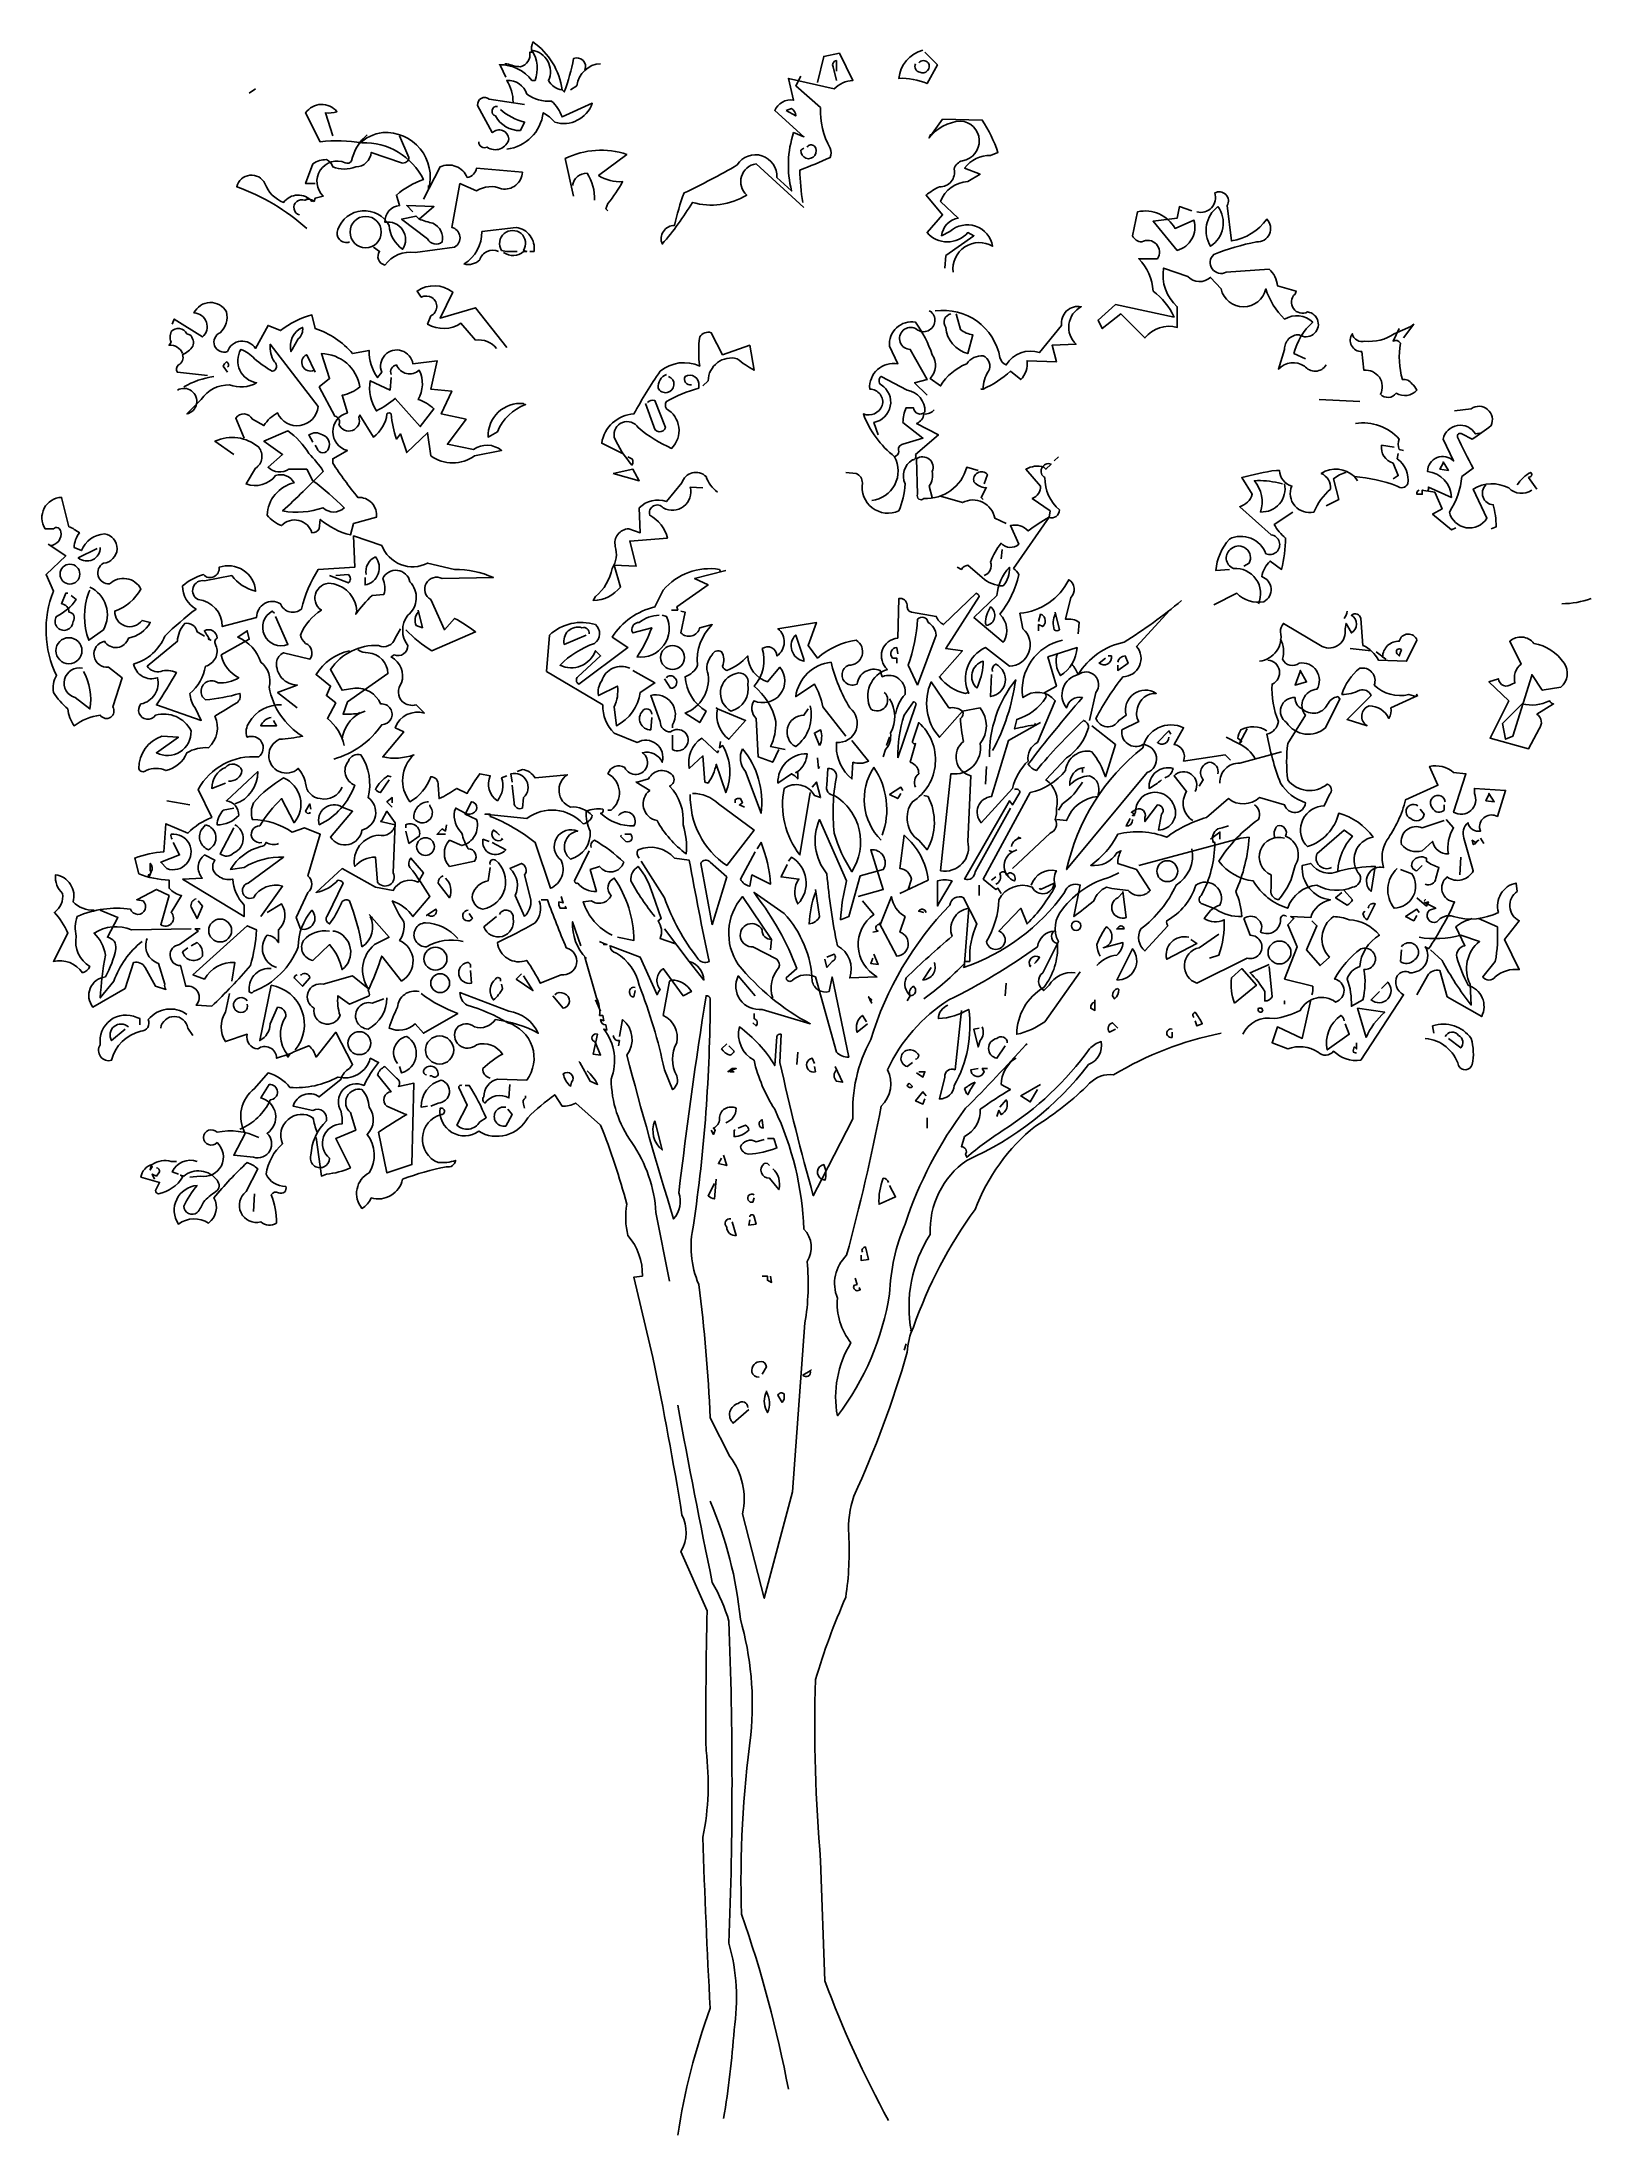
# Model space of a CAD drawing. Extents: x -4.2 to 4.7, y 0 to 12.
import ezdxf

# ---------------------------------------------------------------- set-up
doc = ezdxf.new("R2010")
doc.units = 0
doc.layers.get('0').update_dxf_attribs({"linetype": 'CONTINUOUS'})

msp = doc.modelspace()

# ---------------------------------------------------------------- linework, layer by layer
for points in [[(-1.547, 11.767), (-1.577, 11.833), (-1.583, 11.839, -0.240921), (-1.397, 11.749), (-1.379, 11.749, 0.236053), (-1.397, 11.922, -0.5), (-1.302, 11.749, 0.236053), (-1.224, 11.695, 0.211075), (-1.391, 11.97, 0.162277), (-1.397, 11.911), (-1.409, 11.911, -0.383194), (-1.463, 11.827, -0.056625), (-1.541, 11.845), (-1.553, 11.845)], [(0.162, 11.02), (-0.112, 11.271, 0.636124), (-0.166, 11.092, -0.212875), (-0.477, 11.05, -0.040161), (-0.65, 10.811, -0.538727), (-0.579, 10.918, -0.038391), (-0.525, 11.104, 0.023422), (-0.22, 11.265, -0.778931), (0.007, 11.193), (0.091, 11.116, -0.14267), (0.103, 11.45), (0.162, 11.426), (-0.005, 11.576, -0.349304), (0.103, 11.636), (0.073, 11.761), (0.336, 11.701, -0.186783), (0.443, 11.749), (0.366, 11.905), (0.276, 11.887), (0.24, 11.737)], [(0.844, 11.922, 0.315994), (0.706, 11.761, -0.114075), (0.868, 11.731), (0.927, 11.839), (0.856, 11.911)], [(-1.093, 11.809, 0.651581), (-1.158, 11.875, -0.045349), (-1.212, 11.683), (-1.224, 11.695)], [(-1.176, 11.695), (-1.14, 11.719, -0.365204), (-1.003, 11.845)], [(0.156, 11.05, -0.04158), (0.139, 11.235, 0.012192), (0.312, 11.307, 0.248367), (0.312, 11.361, -0.13884), (0.258, 11.594), (0.115, 11.719), (0.145, 11.773)], [(0.348, 11.803), (0.348, 11.863, 0.535172), (0.33, 11.827), (0.348, 11.749)], [(0.82, 11.851, -0.449051), (0.874, 11.851, -0.780762), (0.826, 11.797, -0.5), (0.802, 11.845)], [(-1.702, 11.397, 0.566177), (-1.654, 11.367, 0.534058), (-1.529, 11.414, 0.630219), (-1.624, 11.45), (-1.708, 11.606, -0.679398), (-1.642, 11.642), (-1.439, 11.612)], [(-1.505, 11.624, 0.143021), (-1.541, 11.749, -0.358047), (-1.427, 11.671, 0.172546), (-1.284, 11.63, -0.123093), (-1.224, 11.54), (-1.051, 11.618, -0.40274), (-1.266, 11.51, 0.082748), (-1.332, 11.564, -0.343094), (-1.541, 11.355)], [(-2.539, 11.432), (-2.581, 11.564, 0.123093), (-2.515, 11.57, 0.499542), (-2.694, 11.564), (-2.61, 11.397, -0.074951), (-2.371, 11.391, -0.294968), (-2.019, 11.181, 0.096375), (-2.174, 11.092), (-2.156, 11.032, 0.398468), (-2.24, 10.936, -0.659393), (-2.138, 10.781, -0.217575), (-2.216, 10.918, 0.649521), (-2.509, 10.895, 0.661377), (-2.443, 10.823)], [(-1.595, 11.6, 0.926025), (-1.606, 11.546, 0.286789), (-1.463, 11.462), (-1.439, 11.51, -0.120178), (-1.577, 11.582)], [(0.061, 11.576), (0.115, 11.546, 0.276978), (0.091, 11.588), (0.061, 11.576)], [(1.017, 10.65, -0.61586), (1.244, 10.799, 0.591492), (0.999, 10.883), (0.951, 10.859, -0.334061), (1.047, 10.96), (0.945, 11.056, -0.300079), (1.101, 11.169), (1.172, 11.211), (1.083, 11.247, -0.24559), (1.232, 11.319), (1.274, 11.337, 0.064346), (1.184, 11.522), (0.957, 11.528), (0.88, 11.42, -0.216293), (1.059, 11.516, -0.89946), (1.071, 11.289, 0.265564), (1.023, 11.241, -0.5), (0.939, 11.14, 0.034439), (0.862, 11.092), (0.957, 10.978), (0.868, 10.877, 0.461777), (1.101, 10.877), (1.137, 10.859), (0.975, 10.745), (0.969, 10.673)], [(-2.73, 10.978, -1.044418), (-2.7, 11.062, -0.323349), (-2.646, 11.056), (-2.64, 11.074), (-2.593, 11.086, -0.840088), (-2.467, 11.277, 0.4142), (-2.431, 11.289, -0.154678), (-2.347, 11.432), (-2.342, 11.438)], [(-2.156, 11.432), (-2.102, 11.307, -0.489075), (-2.144, 11.277), (-2.318, 11.337, -0.380188), (-2.407, 11.253, -0.181808), (-2.539, 11.253, 0.224854), (-2.575, 11.295, 0.162277), (-2.652, 11.271), (-2.694, 11.158), (-2.64, 11.158)], [(-2.371, 11.409), (-2.371, 11.391), (-2.371, 11.409), (-2.389, 11.385, -0.162277), (-2.252, 11.45, -0.516235), (-1.989, 11.128), (-1.989, 11.146)], [(-1.158, 11.086), (-1.206, 11.301, -0.198578), (-0.853, 11.325), (-1.015, 11.205, 0.173447), (-0.877, 11.169, -0.044205), (-0.961, 11.044), (-0.973, 11.014), (-0.961, 11.002)], [(0.18, 11.367, -0.442368), (0.222, 11.373, -1.516525), (0.145, 11.349), (0.162, 11.361)], [(-2.688, 10.901, 0.094757), (-3.089, 11.14, -0.699951), (-2.927, 11.158, 0.222214), (-2.82, 11.05, -0.480621), (-2.658, 11.056), (-2.652, 11.062)], [(-2.306, 10.793), (-2.27, 10.769, 0.54657), (-2.24, 10.691, -0.272095), (-2.067, 10.763), (-1.84, 10.793, 0.677032), (-1.857, 10.907), (-1.81, 11.158), (-1.714, 11.116, -0.248367), (-1.571, 11.128, 0.452606), (-1.451, 11.223), (-1.714, 11.247, -0.333328), (-1.768, 11.193, 0.430618), (-1.923, 11.253), (-2.019, 11.068)], [(-1.164, 11.146, -0.388977), (-1.081, 11.217, -0.162277), (-1.039, 11.062)], [(2.415, 10.996, 0.600372), (2.517, 11.104, -0.753342), (2.589, 11.032), (2.613, 10.829, 0.194229), (2.816, 10.954, -0.678314), (2.756, 10.823, 0.051498), (2.511, 10.751, 0.881622), (2.583, 10.65), (2.828, 10.667, -0.201935), (2.876, 10.572), (2.983, 10.542), (2.977, 10.524, 0.881622), (3.049, 10.422, -1.244614), (3.001, 10.291, 0.436066), (2.917, 10.207), (2.882, 10.094, -0.359619), (3.031, 10.112, 0.522507), (3.156, 10.118)], [(-2.043, 10.954, 0.021729), (-1.965, 10.93, -0.356949), (-1.911, 10.823, -0.482147), (-1.995, 10.841), (-2.144, 10.954), (-2.061, 10.972), (-2.043, 10.954)], [(3.037, 10.154), (2.971, 10.183, -0.157089), (3.079, 10.363, 0.333328), (2.917, 10.381, -0.128128), (2.81, 10.554, -0.797302), (2.553, 10.554), (2.493, 10.62, -0.408356), (2.362, 10.626), (2.224, 10.673, 0.259506), (2.302, 10.452), (2.302, 10.333, 0.302765), (2.117, 10.273), (1.979, 10.411), (1.872, 10.327), (1.848, 10.375), (1.949, 10.464), (2.284, 10.393, 0.117401), (2.164, 10.542, 0.173203), (2.081, 10.727), (2.188, 10.727, 0.806671), (2.099, 10.823, -0.276978), (2.045, 10.859), (2.075, 10.996, -0.330963), (2.29, 10.901), (2.398, 10.948, -0.419418), (2.302, 10.775), (2.164, 10.942), (2.302, 10.96), (2.314, 11.026), (2.386, 11.002)], [(2.535, 11.026, -0.434998), (2.493, 10.799, -0.383423), (2.535, 11.026)], [(-1.589, 10.769, 0.453766), (-1.696, 10.721, -0.265564), (-1.786, 10.697, 0.264557), (-1.684, 10.883), (-1.487, 10.907, -0.415939), (-1.385, 10.769), (-1.409, 10.769)], [(-1.559, 10.763, 0.366302), (-1.445, 10.769), (-1.427, 10.769), (-1.445, 10.775, 1.810471), (-1.571, 10.775, 0.099014), (-1.493, 10.769), (-1.481, 10.769)], [(-1.541, 10.219), (-1.72, 10.446), (-1.923, 10.387), (-1.851, 10.536, 0.323273), (-2.055, 10.542), (-2.031, 10.506, -1.034378), (-1.977, 10.399), (-1.995, 10.351, 0.280991), (-1.804, 10.357), (-1.72, 10.261, -0.26123), (-1.6, 10.213)], [(-3.106, 9.604), (-3.214, 9.681, -0.294098), (-2.963, 9.646, -0.441696), (-2.981, 9.526), (-3.035, 9.436, 0.332855), (-2.867, 9.484, -0.375732), (-2.76, 9.442, 0.339447), (-2.915, 9.257, 0.128281), (-2.832, 9.197, -0.578079), (-2.658, 9.156, 0.276978), (-2.616, 9.179), (-2.61, 9.233, 0.124008), (-2.437, 9.144), (-2.419, 9.209), (-2.288, 9.245, 0.463104), (-2.395, 9.359, -0.025284), (-2.539, 9.556), (-2.539, 9.58), (-2.455, 9.628, -0.779266), (-2.455, 9.843), (-2.485, 9.944, 0.118973), (-2.383, 9.992, 0.363647), (-2.604, 10.183), (-2.557, 10.04), (-2.616, 9.992), (-2.527, 9.825, -0.5), (-2.503, 9.777, 0.970154), (-2.389, 9.819), (-2.383, 9.831), (-2.306, 9.705, 0.208466), (-2.228, 9.837, -0.5), (-2.204, 9.837, 0.056854), (-2.174, 9.693), (-2.15, 9.723), (-2.114, 9.616), (-1.995, 9.729), (-1.977, 9.598, 0.333328), (-1.726, 9.598), (-1.571, 9.628, 0.334427), (-1.732, 9.634), (-1.881, 9.664), (-1.774, 9.807), (-1.917, 9.837), (-1.857, 9.968), (-1.977, 9.98), (-1.941, 10.142), (-2.079, 10.124, 1.125015), (-2.258, 10.076), (-2.282, 10.046, -0.162277), (-2.33, 10.201), (-2.425, 10.183, 0.14122), (-2.64, 10.327), (-2.658, 10.405, 0.106674), (-2.838, 10.315), (-2.909, 10.345), (-2.981, 10.213, 0.62291), (-3.142, 10.195, -0.972748), (-3.184, 10.303, 0.276978), (-3.148, 10.422, 0.613373), (-3.334, 10.416, -0.688248), (-3.286, 10.279), (-3.447, 10.381), (-3.459, 10.351)], [(0.915, 10.428, -0.4021), (1.286, 10.16, 0.236053), (1.322, 10.118, -0.350769), (1.513, 10.189), (1.639, 10.345, -0.513931), (1.752, 10.452, 0.519897), (1.722, 10.237), (1.585, 10.231), (1.609, 10.136), (1.441, 10.142, -0.233566), (1.405, 10.034), (1.346, 10.082, -0.081039), (1.19, 9.98), (1.178, 9.98), (1.19, 9.98, -0.147995), (1.22, 10.082, 0.442368), (1.19, 10.171, 0.265564), (1.095, 10.124, 0.169403), (0.945, 9.998), (0.886, 10.04, 0.349014), (0.898, 10.177, 0.066803), (0.802, 10.363, 0.501038), (0.653, 10.225), (0.7, 10.124, 0.492294), (0.539, 9.98, -0.5), (0.611, 9.885, -0.4142), (0.503, 9.837, 0.138321), (0.682, 9.592, -0.529709), (0.551, 9.341)], [(-3.399, 10.183, 0.326447), (-3.477, 10.231), (-3.465, 10.249, -0.099014), (-3.471, 10.285), (-3.465, 10.309, -0.522827), (-3.375, 10.297), (-3.357, 10.291, -0.276978), (-3.34, 10.225, -0.123093), (-3.399, 10.177, -0.350769), (-3.423, 10.118, 0.4142), (-3.429, 10.076), (-3.256, 10.058)], [(-2.772, 10.207), (-2.778, 10.195, -0.369919), (-2.712, 10.333, -0.265564), (-2.736, 10.267), (-2.772, 10.207)], [(0.88, 10.428), (0.892, 10.422, -1.00415), (0.802, 10.327, 1.247116), (0.772, 10.207), (0.868, 10.034), (0.796, 10.016), (0.868, 9.944)], [(1.005, 10.411, 0.54657), (0.975, 10.333, 0.310577), (1.101, 10.183), (1.131, 10.291, -0.131805), (1.059, 10.321), (1.035, 10.411)], [(3.575, 10.327), (3.539, 10.255, -0.4142), (3.581, 10.243, 0.112411), (3.593, 10.034, -0.302765), (3.647, 10.01, -0.099014), (3.676, 9.974, -0.357651), (3.557, 9.956, -0.463791), (3.467, 9.95, 0.593826), (3.372, 10.088), (3.36, 10.195, -0.62767), (3.306, 10.297, 0.457672), (3.378, 10.255, 0.184982), (3.545, 10.297), (3.641, 10.339), (3.658, 10.351), (3.599, 10.273)], [(-3.047, 9.699), (-3.095, 9.813, -0.563461), (-2.999, 9.807), (-2.933, 9.771, -0.132751), (-2.855, 9.843, 0.770752), (-2.622, 9.879), (-2.897, 10.237, 0.176163), (-2.873, 10.136, -0.659393), (-2.885, 10.082, -0.051254), (-2.987, 10.154, 0.123093), (-3.065, 10.207, 0.535172), (-2.975, 10.016, -0.225418), (-3.13, 10.004, 0.260452), (-3.292, 9.92), (-3.375, 9.837, 1.152542), (-3.429, 9.974)], [(-0.877, 9.61), (-0.997, 9.669, -0.357925), (-0.812, 9.837, -0.02861), (-0.662, 10.082, -0.284912), (-0.435, 10.112, -0.072906), (-0.435, 10.279, -0.350769), (-0.369, 10.303), (-0.304, 10.177), (-0.148, 10.231), (-0.124, 10.088, -0.042465), (-0.22, 10.154, 0.482147), (-0.387, 10.028), (-0.417, 9.998)], [(-3.142, 10.106, 0.618027), (-3.148, 10.136, 0.162277), (-3.166, 10.112), (-3.142, 10.076)], [(-2.646, 10.088, -1), (-2.688, 10.177), (-2.64, 10.076)], [(-2.204, 10.064, -0.480621), (-2.174, 10.118, 0.516449), (-2.043, 10.088, -0.249695), (-2.049, 9.92, -0.105927), (-1.959, 9.867), (-2.037, 9.765), (-2.18, 9.926, -0.054871), (-2.288, 9.855, -0.192581), (-2.324, 10.028), (-2.21, 9.974), (-2.204, 10.046)], [(-3.22, 10.052, 0.093063), (-3.393, 9.992)], [(-0.483, 10.004, -0.618027), (-0.519, 10.052, -0.649872), (-0.441, 9.998), (-0.441, 9.986, 0.048447), (-0.626, 9.909, 0.291199), (-0.626, 9.867, -0.493149), (-0.596, 9.64, -0.073044), (-0.788, 9.759, 0.819794), (-0.925, 9.705, 0.07692), (-0.824, 9.544, 0.333328), (-0.824, 9.58), (-0.847, 9.592)], [(-0.626, 10.064, 0.326447), (-0.674, 9.986, 1.475342), (-0.614, 10.052)], [(0.682, 9.592, 0.333328), (0.706, 9.622, -0.5), (0.73, 9.664), (0.844, 9.699), (0.73, 9.789, -0.099014), (0.748, 9.873), (0.79, 9.873, 0.663971), (0.856, 9.849, 0.376755), (0.754, 9.974), (0.605, 10.052, 0.5), (0.605, 10.004, -0.682281), (0.563, 9.789), (0.587, 9.717)], [(-1.439, 9.891), (-1.433, 9.891, 0.20787), (-1.595, 9.735), (-1.648, 9.705, -0.455139), (-1.445, 9.897), (-1.439, 9.891)], [(-0.734, 9.903, -0.302765), (-0.692, 9.914), (-0.632, 9.759, -0.816528), (-0.698, 9.765), (-0.746, 9.897)], [(0.909, 9.861, -0.243835), (0.85, 9.837, -0.263626), (0.808, 9.783), (0.933, 9.717), (0.802, 9.604, -0.535172), (0.784, 9.574, 0.371796), (0.742, 9.436, -0.090164), (0.706, 9.281, -0.594772), (0.497, 9.442, 0.312363), (0.461, 9.496), (0.402, 9.502)], [(4.334, 9.401, -0.369919), (4.202, 9.413, 0.264481), (3.999, 9.407), (4.077, 9.239, -0.666656), (3.862, 9.275, 0.123093), (3.933, 9.478), (3.999, 9.526, -0.027252), (3.909, 9.705, -0.720749), (3.933, 9.723), (3.993, 9.693, 0.03653), (4.101, 9.771, 0.769547), (3.987, 9.867), (3.892, 9.855)], [(-2.652, 9.454, -0.033035), (-2.473, 9.299, -0.399994), (-2.593, 9.299, -0.122452), (-2.826, 9.281, 0.012192), (-2.593, 9.508, 0.056335), (-2.676, 9.61, 0.100357), (-2.796, 9.741), (-2.933, 9.681), (-2.826, 9.604), (-2.909, 9.532, 0.349121), (-2.79, 9.52), (-2.688, 9.52), (-2.652, 9.454)], [(-2.652, 9.675), (-2.676, 9.717, -0.309357), (-2.598, 9.717, -0.468369), (-2.563, 9.64, -0.763794), (-2.628, 9.64), (-2.64, 9.658)], [(3.324, 9.783, -0.247742), (3.575, 9.693, 0.207977), (3.575, 9.634), (3.599, 9.628)], [(4.047, 9.729), (4.011, 9.723, 0.686798), (3.826, 9.693), (3.886, 9.568, 0.648468), (3.736, 9.508, -0.37442), (3.874, 9.359), (3.742, 9.418, -0.236053), (3.736, 9.395), (3.706, 9.401), (3.706, 9.377), (3.676, 9.377, -0.4142), (3.688, 9.401)], [(2.601, 8.946), (2.523, 8.94, -0.159866), (2.601, 9.12, -0.443787), (2.81, 9.036, 1.153), (2.84, 9.144), (2.66, 9.305, 0.251633), (2.732, 9.377), (2.672, 9.472, -0.035156), (2.87, 9.514), (2.888, 9.514, 0.326782), (2.959, 9.424, 0.618027), (3.085, 9.275, -0.102722), (3.18, 9.407, 0.333328), (3.127, 9.496, -0.346832), (3.318, 9.478, -0.064789), (3.563, 9.424, 0.5), (3.623, 9.436, 0.287735), (3.563, 9.58), (3.569, 9.61)], [(3.545, 9.646), (3.473, 9.658, 0.37204), (3.539, 9.556), (3.569, 9.484), (3.539, 9.466)], [(-0.334, 9.389, -0.140045), (-0.399, 9.478, 0.57489), (-0.537, 9.442), (-0.626, 9.335, 0.29335), (-0.782, 9.299), (-0.776, 9.156), (-0.842, 9.179, 0.477875), (-0.919, 9.078, -0.21463), (-0.937, 8.952, -0.178345), (-1.033, 8.791), (-1.045, 8.767, 0.217789), (-0.889, 8.845), (-0.925, 8.97), (-0.8, 8.964), (-0.836, 9.108), (-0.62, 9.126, 0.213028), (-0.722, 9.257, -0.817993), (-0.644, 9.299, 0.658905), (-0.489, 9.418), (-0.417, 9.413)], [(1.16, 9.514), (1.095, 9.532, -0.35936), (0.85, 9.353, -0.872879), (0.814, 9.377), (0.808, 9.58, -0.762802), (0.898, 9.508, -0.205246), (0.88, 9.424), (0.898, 9.359)], [(1.196, 8.911, 0.4142), (1.232, 8.988, -0.085083), (1.292, 9.096, 0.409286), (1.394, 9.09), (1.346, 9.197, -0.286789), (1.447, 9.167, -0.035156), (1.567, 9.245), (1.573, 9.281), (1.471, 9.353, 0.308105), (1.519, 9.424), (1.435, 9.52, -0.220123), (1.537, 9.532), (1.549, 9.52), (1.579, 9.55, 0.907883), (1.543, 9.472, 0.222046), (1.627, 9.287, -0.523941), (1.567, 9.245), (1.364, 8.952, -0.099014), (1.394, 8.916, -0.106323), (1.286, 8.689, -0.326889), (1.31, 8.534), (1.304, 8.528), (1.137, 8.671), (1.268, 8.797, -0.165176), (1.34, 8.958, -0.200851), (1.304, 8.851, -0.173203), (1.184, 8.899), (1.101, 8.97, 0.236053), (1.065, 8.946), (1.041, 8.958)], [(1.202, 9.413, -0.178345), (1.137, 9.448, -0.817993), (1.214, 9.49), (1.196, 9.436)], [(3.27, 9.502, 0.092926), (3.198, 9.466), (3.228, 9.347), (3.156, 9.311)], [(4.25, 9.43, -0.132751), (4.328, 9.502, -0.5), (4.328, 9.478), (4.316, 9.472), (4.364, 9.407)], [(0.945, 9.365), (1.071, 9.329, -0.510468), (1.256, 9.239), (1.322, 9.209)], [(2.917, 9.436, -0.489075), (2.78, 9.275, 0.257034), (2.744, 9.454, -0.076462), (2.882, 9.442), (2.905, 9.436)], [(4.071, 9.43, 0.656815), (4.113, 9.317, -0.053406), (4.131, 9.191), (4.101, 9.179)], [(-4.158, 9.084, 0.475967), (-4.098, 9.162, 0.663971), (-4.14, 9.179), (-4.188, 9.179, -0.578598), (-4.093, 9.359), (-4.051, 9.191, -0.062256), (-3.991, 9.156, 0.15036), (-4.021, 9.072), (-3.979, 9.054, -0.28447), (-3.847, 9.15, -0.892212), (-3.853, 8.982, 0.789642), (-3.818, 8.863, -0.497391), (-3.638, 8.833, -0.176483), (-3.788, 8.707, 0.748825), (-3.632, 8.654), (-3.585, 8.642, -0.225281), (-3.71, 8.552, -0.647598), (-3.847, 8.534, 0.955292), (-3.824, 8.385), (-3.746, 8.325), (-3.8, 8.158, -1), (-3.871, 8.11, 0.125122), (-4.021, 8.05, -0.137939), (-4.057, 8.146, -0.062256), (-4.14, 8.241, -0.18132), (-4.122, 8.337, -0.210037), (-4.14, 8.821), (-4.182, 8.916), (-4.069, 9.024), (-4.17, 9.09)], [(2.511, 8.743), (2.643, 8.809, 0.25), (2.798, 8.761, 0.663467), (2.786, 8.905, -0.148178), (2.834, 8.994), (2.9, 8.946, 0.057068), (2.923, 9.126, -0.099014), (2.858, 9.203), (2.965, 9.275)], [(-2.12, 8.6, 0.068298), (-1.971, 8.48), (-1.72, 8.588, 0.035156), (-1.84, 8.665), (-1.899, 8.6), (-1.977, 8.773, -0.984375), (-1.911, 8.893), (-1.618, 8.899, 0.108856), (-1.84, 8.946), (-1.995, 8.982, -0.448303), (-2.258, 9.084), (-2.419, 9.138), (-2.413, 8.958), (-2.622, 8.946, 0.080551), (-2.718, 8.719, -0.524551), (-2.838, 8.749, 0.59317), (-2.975, 8.671), (-3.172, 8.618, 0.390503), (-3.31, 8.773, -0.868866), (-3.274, 8.881), (-3.118, 8.911, 0.173203), (-2.981, 8.821, 0.499069), (-3.19, 8.958, -0.72995), (-3.28, 8.916, 0.115616), (-3.399, 8.851, 0.276978), (-3.322, 8.719, 0.033035), (-3.501, 8.564, -0.228363), (-3.68, 8.403, 0.456192), (-3.543, 8.325, -0.433426), (-3.638, 8.175, 1.078903), (-3.555, 8.11, -0.36409), (-3.351, 8.02, -0.580322), (-3.549, 7.895), (-3.423, 7.984), (-3.519, 7.99, 0.321106), (-3.65, 7.805, 0.566177), (-3.608, 7.793, -0.211075), (-3.495, 7.793, 0.243835), (-3.375, 7.895, -0.145935), (-3.25, 7.924, 0.321701), (-3.214, 8.104, -0.013153), (-3.089, 8.181, 0.333328), (-3.071, 8.235, -0.053406), (-3.268, 8.199, -1.029831), (-3.196, 8.295, 0.141342), (-3.077, 8.325, -0.23027), (-3.178, 8.456), (-3.017, 8.546), (-3.029, 8.594), (-3.083, 8.558, -0.215332), (-2.951, 8.414, -0.302765), (-2.903, 8.271, 0.214661), (-2.712, 7.99, -0.032745), (-2.844, 7.972, 1.185196), (-2.736, 7.805, -0.115112), (-2.694, 7.721, 0.379791), (-2.61, 7.632, 0.362045), (-2.485, 7.697)], [(-3.871, 9.072, -0.637756), (-3.997, 9.012), (-3.889, 9.066)], [(-2.347, 8.916, -0.350769), (-2.294, 9.018, -0.561172), (-2.353, 8.857), (-2.353, 8.899)], [(2.768, 8.749, 0.559616), (2.625, 8.952, -0.630219), (2.613, 9.066, -0.808411), (2.714, 8.982), (2.684, 8.964)], [(-2.742, 8.152), (-2.855, 8.241), (-2.742, 8.283, -0.43013), (-2.861, 8.414, -0.263626), (-2.82, 8.468), (-2.67, 8.432, 0.489075), (-2.694, 8.522, -0.178345), (-2.724, 8.57, -0.14975), (-2.604, 8.713, -0.856918), (-2.533, 8.863, -0.338852), (-2.401, 8.707), (-2.407, 8.689, -0.055374), (-2.312, 8.797), (-2.246, 8.803, 0.195877), (-2.252, 8.893, -0.724503), (-2.096, 8.875, -0.43483), (-2.108, 8.683, 0.345184), (-2.108, 8.51, -0.544022), (-2.186, 8.456), (-2.204, 8.444, -0.362045), (-2.144, 8.295, 0.396576), (-2.138, 8.187, 0.236053), (-2.061, 8.169), (-2.013, 8.122, 0.401123), (-2.18, 8.038), (-2.132, 8.014), (-2.252, 7.871, 0.137604), (-2.073, 7.883, 0.396027), (-2.096, 7.614, 0.180374), (-1.977, 7.757, -0.463791), (-1.935, 7.709), (-1.929, 7.632, 0.051575), (-1.828, 7.691), (-1.768, 7.662, -0.023788), (-1.696, 7.775), (-1.636, 7.763, 0.368179), (-1.595, 7.62, 0.264557), (-1.571, 7.751), (-1.541, 7.763)], [(-2.557, 8.911), (-2.449, 8.869, 0.5), (-2.449, 8.916), (-2.521, 8.911)], [(-0.316, 8.934), (-0.322, 8.946, 0.262833), (-0.644, 8.827), (-0.692, 8.731, 0.194489), (-0.937, 8.558), (-0.847, 8.498), (-1.128, 8.289, -0.535172), (-1.134, 8.331), (-1.003, 8.45), (-1.033, 8.48, -0.445358), (-1.236, 8.397, -0.112671), (-1.039, 8.522, 0.498764), (-1.033, 8.63, 0.269211), (-1.296, 8.57), (-1.314, 8.361), (-0.991, 8.169, 0.212448), (-0.925, 8.008), (-0.794, 7.954, -0.669449), (-0.65, 7.841, 0.362045), (-0.764, 7.895, -1.319412), (-0.865, 7.811, 0.480621), (-0.961, 7.775, -0.538818), (-0.943, 7.566), (-0.961, 7.566)], [(0.623, 8.241, -0.931778), (0.545, 8.146, -0.45929), (0.641, 8.373, -0.660172), (0.7, 8.552), (0.706, 8.779, -0.442368), (0.754, 8.743, 0.4142), (0.778, 8.701), (0.921, 8.677, 0.219635), (0.963, 8.63), (1.149, 8.809, -0.333328), (1.166, 8.791), (0.975, 8.492), (1.071, 8.48), (0.939, 8.331, 0.188675), (1.089, 8.235), (1.101, 8.241), (1.107, 8.235, -0.420059), (1.202, 8.498), (1.34, 8.391, 0.685608), (1.417, 8.606), (1.4, 8.695, 0.263565), (1.68, 8.887, -0.49028), (1.692, 8.785), (1.662, 8.66, -0.205246), (1.74, 8.642), (1.734, 8.576)], [(-4.057, 8.809), (-4.069, 8.809), (-4.093, 8.749, -0.38205), (-4.051, 8.701, -0.618027), (-4.027, 8.648, -1.341293), (-4.122, 8.677, 0.132751), (-4.009, 8.773), (-4.039, 8.797)], [(-3.931, 8.845, -0.432632), (-3.853, 8.6), (-3.937, 8.54, -0.173904), (-3.937, 8.815), (-3.931, 8.827)], [(2.326, 8.767, -0.032425), (1.997, 8.528, 0.210526), (1.734, 8.343, 0.557053), (1.668, 8.152, -0.431534), (1.758, 8.211, 0.015289), (1.447, 7.829, 0.162277), (1.495, 7.793, -0.030579), (1.764, 8.08, -0.355026), (1.794, 8.038, -0.161758), (1.668, 7.865), (1.549, 7.739, -0.32045), (1.609, 7.578, -0.099014), (1.603, 7.512, -0.46698), (1.573, 7.434), (1.358, 7.231)], [(4.674, 8.779, -0.081085), (4.507, 8.749)], [(-2.873, 8.695), (-2.885, 8.707, 0.940445), (-2.796, 8.516), (-2.867, 8.677)], [(-2.049, 8.701, 0.292984), (-2.061, 8.624), (-2.025, 8.612), (-2.049, 8.713)], [(-0.668, 8.683, 0.162277), (-0.782, 8.642, 0.463791), (-0.824, 8.594), (-0.818, 8.582), (-0.71, 8.612, -0.058853), (-0.794, 8.444, 0.588898), (-0.626, 8.677), (-0.65, 8.683)], [(0.019, 7.913), (-0.017, 7.841), (-0.1, 7.871), (-0.112, 8.092, -0.355026), (-0.124, 8.193, 0.788391), (0.025, 8.385), (-0.047, 8.301, -0.312881), (-0.16, 8.45, -0.116058), (-0.28, 8.367, -0.265564), (-0.304, 8.391, 0.226822), (-0.31, 8.474, 0.49527), (-0.363, 8.456, 0.295303), (-0.387, 8.343, -0.346893), (-0.519, 8.122), (-0.435, 8.068), (-0.399, 8.134, -0.244461), (-0.519, 8.331, 0.215332), (-0.447, 8.397, -0.236053), (-0.363, 8.63), (-0.435, 8.612, -0.59729), (-0.543, 8.582), (-0.519, 8.701), (-0.543, 8.707)], [(0.688, 8.116, -0.149368), (0.742, 8.229, 0.589905), (0.611, 8.331), (0.599, 8.367, 0.490158), (0.467, 8.289, -1.060547), (0.419, 8.397, 0.776093), (0.461, 8.54, 0.142365), (0.24, 8.438), (0.186, 8.51), (0.234, 8.642), (0.013, 8.606, -0.50354), (0.007, 8.45, 0.628937), (-0.077, 8.492, -0.265564), (-0.124, 8.277, -0.169571), (0.001, 8.074, -0.119873), (-0.029, 7.93), (0.055, 7.913)], [(0.814, 8.283), (0.76, 8.397, 0.065445), (0.814, 8.66, -0.659393), (0.874, 8.642, -0.236053), (0.921, 8.57), (0.814, 8.283)], [(1.208, 8.624, 0.659393), (1.232, 8.731, 0.139038), (1.202, 8.636), (1.208, 8.624)], [(1.507, 8.594), (1.507, 8.63), (1.531, 8.618, 0.302765), (1.543, 8.665, 0.265564), (1.519, 8.689), (1.507, 8.648)], [(1.603, 8.689, 0.195877), (1.597, 8.6, 0.4142), (1.627, 8.6), (1.603, 8.701)], [(2.26, 8.713), (2.069, 8.504, -0.63649), (1.991, 8.331, 0.04776), (1.836, 8.092, 0.639832), (1.967, 8.08), (2.009, 8.11, -0.689148), (2.182, 8.235, 0.369919), (2.075, 8.152, 0.225418), (2.081, 8.074), (1.985, 8.026, 0.638885), (2.105, 7.942, -0.813461), (2.129, 7.781), (1.668, 7.225, -0.173706), (2.105, 7.924, -0.490295), (2.338, 8.038), (2.284, 7.942, -0.489075), (2.338, 7.847), (2.577, 7.883), (2.607, 7.853)], [(2.774, 8.42, 0.444092), (2.894, 8.588, -0.197815), (2.911, 8.636), (3.133, 8.504, 0.607483), (3.264, 8.606), (3.27, 8.636), (3.3, 8.582, 0.589737), (3.3, 8.683, -0.60791), (3.354, 8.665), (3.366, 8.51, -0.177399), (3.455, 8.426), (3.617, 8.42), (3.676, 8.54, 0.765594), (3.575, 8.534, 0.420074), (3.479, 8.444), (3.497, 8.432), (3.443, 8.474)], [(3.276, 8.707, -0.173203), (3.258, 8.665)], [(-3.25, 8.558), (-3.25, 8.546), (-3.238, 8.54, -0.051575), (-3.274, 8.594, -0.580322), (-3.202, 8.552, 0.442368), (-3.208, 8.51, -0.445358), (-3.268, 8.391, -0.177689), (-3.357, 8.235, 0.15036), (-3.328, 8.152), (-3.292, 8.08), (-3.549, 8.169, 0.019806), (-3.435, 8.355, 0.195877), (-3.525, 8.361, -0.32045), (-3.602, 8.391), (-3.429, 8.534, -0.171616), (-3.387, 8.636, -0.427887), (-3.316, 8.588), (-3.274, 8.564)], [(-2.533, 7.859, 0.179703), (-2.258, 8.056, 1.048752), (-2.264, 8.175, 0.319077), (-2.413, 8.265), (-2.485, 8.253), (-2.551, 8.373, -0.261322), (-2.276, 8.51, 0.45993), (-2.18, 8.552), (-2.15, 8.606)], [(-1.069, 8.576, 0.541687), (-1.11, 8.612, 0.576218), (-1.212, 8.516), (-1.087, 8.57)], [(0.162, 8.432), (0.162, 8.42, -0.602081), (0.115, 8.57), (0.162, 8.432)], [(1.519, 8.068), (1.334, 7.966), (1.238, 7.644, 0.621735), (1.178, 7.494), (1.358, 7.691, -0.145264), (1.447, 7.847, -0.318115), (1.501, 7.954), (1.603, 8.193, 0.4142), (1.417, 8.211, -0.3983), (1.645, 8.54)], [(2.894, 8.546, -0.203796), (2.905, 8.432, 0.5), (3.001, 8.409, -0.634598), (3.103, 8.259, 0.605972), (3.037, 8.11), (2.935, 7.948, 0.057175), (2.935, 7.739, 0.421936), (3.162, 7.715, -0.582718), (3.174, 7.656), (3.145, 7.59, 0.620148), (3.037, 7.369), (3.049, 7.357, 0.257812), (3.228, 7.548, -0.173203), (3.425, 7.411, 0.587067), (3.348, 7.195, -0.514618), (3.306, 7.124, -0.232178), (3.103, 7.136, 0.29216), (2.935, 7.004, -0.185837), (2.738, 7.16, -0.198715), (2.541, 7.273, -0.106171), (2.768, 7.512, 0.37854), (2.744, 7.596)], [(4.334, 8.337), (4.226, 7.99), (4.184, 7.972), (4.166, 8.062), (4.28, 8.175, 0.182709), (4.435, 8.193, 0.162277), (4.459, 8.175), (4.364, 8.116, -0.442368), (4.376, 8.032), (4.316, 7.918), (4.095, 7.978), (4.202, 8.193), (4.089, 8.301), (4.143, 8.319, 0.608597), (4.22, 8.289), (4.238, 8.295, -0.302765), (4.274, 8.403), (4.208, 8.534, -0.435272), (4.346, 8.522, -0.199997), (4.519, 8.409, -0.39035), (4.501, 8.271), (4.394, 8.253), (4.334, 8.343), (4.334, 8.337)], [(-2.443, 8.48, 0.203552), (-2.634, 8.343), (-2.551, 8.277), (-2.575, 8.223), (-2.521, 8.181), (-2.569, 8.092, -0.169113), (-2.473, 7.936)], [(-2.395, 8.486, 0.15036), (-2.336, 8.468, -0.384125), (-2.222, 8.349), (-2.455, 8.187), (-2.479, 8.116, 0.045349), (-2.383, 8.122), (-2.353, 8.134)], [(2.822, 8.426, -0.781662), (2.846, 8.289, 0.117264), (2.882, 8.074, -0.313339), (2.816, 8.002, 0.047501), (2.894, 7.721, 0.169022), (3.037, 7.608, -0.818817), (2.917, 7.596), (2.774, 7.638, -0.366302), (2.595, 7.632), (2.469, 7.524, 0.087692), (2.242, 7.411, 0.152817), (1.961, 7.428, -0.122787), (1.806, 7.249, 0.295853), (1.955, 7.321), (1.979, 7.333, 0.119873), (1.961, 7.261), (2.069, 7.225), (2.147, 7.106, -0.477066), (2.021, 7.106, -0.0401), (1.896, 7.124, 0.198517), (1.824, 7.046, -0.006836), (1.71, 6.956), (1.746, 7.136, 0.45993), (1.656, 7.094, -0.158264), (1.077, 6.664), (1.083, 6.675), (1.083, 6.699), (1.113, 6.699, -0.124191), (1.154, 6.914), (1.077, 7.064, 0.514618), (0.999, 7.022, 0.118927), (0.545, 6.251, 0.137955), (0.443, 5.797), (0.264, 5.45, -0.704712), (0.276, 5.534, -0.204086), (0.282, 5.444), (0.264, 5.45), (0.216, 5.355, -0.014694), (0.025, 6.12), (0.031, 6.281, 0.4142), (0.007, 6.269), (-0.005, 6.102, 0.101822), (-0.208, 6.323, 0.33992), (-0.124, 6.132, 0.085938), (-0.005, 5.851, -0.100525), (0.162, 5.164, -0.35463), (0.18, 4.978, -0.067169), (0.168, 4.626), (0.097, 3.658), (-0.065, 3.048), (-0.19, 3.532, 0.219635), (-0.262, 3.861), (-0.375, 4.082, 0.021927), (-0.441, 4.847, -0.158203), (-0.471, 5.187, 0.03566), (-0.375, 6.484, 0.4142), (-0.399, 6.502, 0.009659), (-0.555, 5.373, -0.276978), (-0.585, 5.223, -0.010941), (-0.853, 6.162, 0.406937), (-0.877, 6.365), (-0.895, 6.269)], [(0.437, 7.966), (0.533, 7.847, -0.204086), (0.443, 7.841), (0.437, 7.745, -0.226822), (0.348, 7.93), (0.348, 7.954, 0.749039), (0.425, 8.152, -0.077942), (0.318, 8.414, 0.34404), (0.115, 8.217), (0.222, 8.289, -0.080353), (0.27, 8.158), (0.402, 7.99)], [(0.7, 8.462), (0.694, 8.498, 0.663971), (0.67, 8.438), (0.694, 8.438), (0.694, 8.409)], [(1.154, 8.265, -0.592255), (1.19, 8.42, -0.099731), (1.16, 8.283), (1.154, 8.265)], [(1.244, 8.361, -0.4142), (1.262, 8.403, -0.738571), (1.232, 8.217), (1.238, 8.343)], [(1.615, 8.462, 0.240036), (1.633, 8.337, 0.2379), (1.728, 8.498), (1.561, 8.444), (1.609, 8.277), (1.543, 8.241, -0.236053), (1.549, 8.211, -0.178345), (1.382, 8.086), (1.37, 8.032, -0.026764), (1.495, 8.056), (1.483, 8.062)], [(1.698, 8.403, -0.062256), (1.734, 8.343, -0.882339), (1.836, 8.241), (1.8, 8.08)], [(1.907, 8.45), (1.925, 8.45, -0.707504), (1.854, 8.409), (1.89, 8.438)], [(1.961, 8.414, -0.380188), (2.003, 8.45), (2.021, 8.409), (1.961, 8.367), (1.961, 8.397)], [(3.587, 8.486, 1), (3.563, 8.462), (3.575, 8.45), (3.587, 8.486)], [(-3.973, 8.379, 0.975662), (-4.015, 8.211), (-3.931, 8.146, 0.17128), (-3.967, 8.361)], [(-0.836, 8.379, 0.456619), (-0.997, 8.307, 0.205246), (-1.015, 8.223), (-0.907, 8.277, -0.146759), (-0.925, 8.158), (-0.913, 8.05, 0.245285), (-0.776, 8.241), (-0.692, 8.295), (-0.818, 8.367)], [(-0.626, 8.325, -0.5), (-0.579, 8.325, -0.582718), (-0.591, 8.265), (-0.602, 8.265), (-0.638, 8.319)], [(-0.226, 8.349, -0.630219), (-0.16, 8.289, -0.40654), (-0.256, 8.134, -0.689621), (-0.226, 8.349)], [(1.071, 8.134), (1.172, 8.152, -0.352936), (1.172, 7.948, -0.5103), (1.005, 7.775), (0.945, 7.219, 0.554825), (1.101, 7.387), (1.119, 7.763, -0.628204), (1.077, 7.96, -0.044617), (1.059, 8.092, 0.4142), (1.071, 8.134, 0.205246), (0.993, 8.152), (0.892, 8.301, 0.298126), (0.939, 7.984), (1.071, 8.134)], [(1.226, 7.871, -0.174072), (1.376, 8.313, -0.088486), (1.244, 7.907)], [(3.682, 8.223), (3.527, 8.152, -0.162277), (3.515, 8.092, 0.291199), (3.402, 8.164, 0.630219), (3.39, 8.05), (3.276, 8.086), (3.413, 8.223, 0.4142), (3.348, 8.253, -0.124695), (3.246, 8.229, -0.156006), (3.348, 8.379, -0.597885), (3.431, 8.283, 0.261948), (3.629, 8.229), (3.67, 8.217), (3.676, 8.229), (3.682, 8.223)], [(-3.907, 6.992, -0.206955), (-4.027, 7.04, 0.457672), (-4.128, 7.195, 0.243301), (-4.087, 7.088, -0.282349), (-4.134, 6.98, -0.081024), (-4.057, 6.861), (-4.14, 6.699, -0.303375), (-3.973, 6.634, 0.224854), (-3.931, 6.669, -0.311218), (-4.009, 6.843, -0.155243), (-4.003, 6.956, -0.142853), (-3.698, 6.998, 1.280762), (-3.626, 7.046), (-3.662, 7.052), (-3.549, 7.112), (-3.477, 7.076), (-3.525, 6.909, 0.904984), (-3.465, 6.98), (-3.405, 7.076, -0.135742), (-3.477, 7.118), (-3.477, 7.165, -0.08728), (-3.65, 7.201), (-3.674, 7.291, -0.068298), (-3.507, 7.327), (-3.495, 7.488), (-3.369, 7.434, -0.111496), (-3.232, 7.524), (-3.31, 7.685, -0.299683), (-2.963, 7.871, 0.876053), (-3.029, 7.984, -0.268112), (-3.017, 8.068, -0.290573), (-2.832, 8.169)], [(-0.591, 7.996), (-0.591, 7.913, 1.877945), (-0.602, 8.014, -0.4142), (-0.662, 8.074), (-0.716, 8.223, -0.674286), (-0.591, 8.056), (-0.591, 8.038)], [(0.198, 8.164, -0.297256), (0.115, 7.93, -0.782791), (0.162, 8.11), (0.186, 8.146)], [(0.653, 8.205, -0.272202), (0.658, 8.008, -0.236053), (0.629, 7.913), (0.617, 7.871)], [(0.7, 7.865, -0.079437), (0.736, 8.11), (0.79, 8.187, -0.618027), (0.802, 8.164), (0.7, 7.865)], [(3.019, 8.146, -0.319077), (2.977, 8.211, 0.777725), (2.929, 8.068, 0.455246), (3.151, 8.038), (3.234, 8.205), (3.222, 8.217, 0.25296), (3.162, 8.169, -0.489075), (3.019, 8.146)], [(-2.891, 8.098, 0.25296), (-2.951, 8.05), (-2.861, 8.05), (-2.879, 8.08)], [(-2.389, 8.128), (-2.383, 8.122, 0.247803), (-2.485, 7.972)], [(-0.71, 8.116, 0.741867), (-0.764, 8.134, 0.6409), (-0.716, 8.026), (-0.71, 8.098)], [(-0.334, 8.146), (-0.172, 8.08), (-0.268, 7.972, -0.284134), (-0.334, 8.146), (-0.34, 8.152), (-0.334, 8.146)], [(0.802, 7.697, -0.35614), (0.82, 7.775, 0.302765), (0.784, 7.835), (0.772, 7.841), (0.802, 7.948, -0.618027), (0.784, 7.96), (0.82, 8.068, -0.499023), (0.784, 7.614, 0.420273), (0.82, 7.393), (0.868, 7.339, 0.254562), (0.874, 7.644), (0.85, 7.65)], [(1.812, 8.05), (1.949, 7.942), (1.89, 7.757, 0.096893), (1.812, 7.901, 0.449585), (1.662, 7.793, -0.175735), (1.459, 7.667), (1.19, 7.171), (1.262, 7.112), (1.274, 7.118), (1.292, 7.088)], [(2.816, 8.02, 0.278625), (2.666, 8.026, 0.07106), (2.649, 7.978), (2.672, 7.96), (2.666, 7.954), (2.66, 7.954), (2.702, 8.032)], [(-0.316, 7.96), (-0.322, 7.924), (-0.304, 7.936, -0.242218), (-0.286, 7.667), (-0.34, 7.829, -0.092926), (-0.387, 7.721), (-0.405, 7.727), (-0.417, 7.877), (-0.495, 7.805, -0.309006), (-0.423, 7.978), (-0.334, 7.895), (-0.328, 7.907)], [(0.252, 7.936), (0.222, 8.008), (0.258, 8.026, -0.195877), (0.252, 7.936)], [(2.266, 8.002), (2.254, 8.02), (2.188, 7.954, 0.630219), (2.254, 7.984)], [(2.75, 7.859, 0.159607), (2.654, 7.948), (2.583, 7.984)], [(-3.136, 7.733, 0.403595), (-3.059, 7.793, 0.566177), (-3.154, 7.811, 0.2939), (-3.232, 7.691), (-3.154, 7.721)], [(-2.485, 7.584), (-2.425, 7.56), (-2.551, 7.411, 0.693726), (-2.371, 7.452, 0.640244), (-2.336, 7.638, 0.209961), (-2.377, 7.883, 0.4142), (-2.449, 7.847, 0.502121), (-2.413, 7.709, -0.199463), (-2.616, 7.482, -0.690872), (-2.485, 7.584)], [(-0.19, 7.918, 0.305054), (-0.172, 7.787), (-0.083, 7.548, 0.208984), (-0.19, 7.918)], [(0.127, 7.787), (0.115, 7.781), (0.127, 7.781), (0.127, 7.745, 0.099014), (0.091, 7.775), (0.013, 7.721, -0.428558), (0.18, 7.889, -0.211655), (0.127, 7.787)], [(0.336, 7.65, -0.523941), (0.294, 7.709), (0.3, 7.805, -0.5), (0.348, 7.757, 0.072708), (0.336, 7.434, 0.077194), (0.437, 7.213, 0.423996), (0.336, 7.65)], [(0.605, 7.393, -0.356445), (0.563, 7.811, -0.241074), (0.611, 7.422)], [(1.77, 7.811, 0.4142), (1.686, 7.709, -0.198578), (1.8, 7.763, -0.4142), (1.848, 7.656), (1.848, 7.644, 0.297668), (1.668, 7.506), (1.609, 7.512)], [(2.23, 7.751, 0.291199), (2.278, 7.805, 0.528915), (2.141, 7.691, 0.039932), (2.212, 7.739)], [(2.535, 7.775, 0.45993), (2.487, 7.841, 0.578781), (2.451, 7.739), (2.427, 7.703)], [(2.547, 7.721, -0.447098), (2.66, 7.835), (2.9, 7.901)], [(3.073, 6.508, 0.123093), (3.079, 6.556), (2.917, 6.598), (2.989, 6.783), (2.935, 6.909), (2.971, 6.944), (2.953, 6.956), (3.067, 6.95, -0.276978), (3.18, 7.052, -0.407166), (3.019, 7.249), (3.067, 7.261, 0.386765), (3.234, 7.219, -0.051407), (3.437, 7.243), (3.413, 7.1, -0.775711), (3.485, 7.237, -0.210693), (3.503, 7.393, 0.09433), (3.611, 7.626), (3.796, 7.709), (3.748, 7.817, -0.236053), (3.886, 7.781), (3.957, 7.775), (3.886, 7.554, 0.739182), (4.005, 7.662), (4.005, 7.691), (4.184, 7.679), (4.137, 7.53, 0.593628), (4.035, 7.464), (4.041, 7.446, -0.427887), (3.969, 7.494, 0.302765), (3.945, 7.405), (3.999, 7.219, -0.464859), (3.85, 7.183, 0.698227), (3.892, 7.04, -0.045349), (3.742, 6.771), (3.724, 6.783, -0.599991), (3.635, 6.634, 0.395447), (3.563, 6.616, 0.406204), (3.599, 6.508), (3.354, 6.132, -0.242004), (3.198, 6.185, -0.463791), (3.109, 6.179, 0.242371), (2.935, 6.197), (2.846, 6.233), (2.876, 6.323), (3.019, 6.257), (3.067, 6.478)], [(-3.1, 7.602, 0.335266), (-2.969, 7.787), (-3.148, 7.62, -0.380188), (-3.077, 7.536, -0.218826), (-3.202, 7.482, -0.173203), (-3.166, 7.566), (-3.106, 7.578)], [(-2.945, 7.381, -1.144211), (-2.957, 7.476, -0.070038), (-2.832, 7.632), (-2.76, 7.494, 0.501633), (-2.82, 7.751, 0.085571), (-2.993, 7.608, 0.186783), (-2.999, 7.512, -0.14386), (-2.772, 7.44), (-2.7, 7.464), (-2.61, 7.428), (-2.682, 7.189, -0.506302), (-2.682, 7.094), (-2.748, 6.95), (-2.724, 6.885, 0.762985), (-2.658, 6.992, 0.185364), (-2.736, 6.783, -0.20929), (-2.993, 6.526, -1), (-3.017, 6.538, -0.463791), (-2.891, 6.658)], [(-2.204, 7.757), (-2.222, 7.763, 0.132751), (-2.294, 7.685, 0.236053), (-2.264, 7.667), (-2.216, 7.739)], [(-0.901, 7.536, -0.923187), (-0.812, 7.476, -0.205933), (-1.003, 7.548, 0.618027), (-0.991, 7.572, 0.123093), (-1.087, 7.56, 0.111496), (-1.063, 7.446, -0.361099), (-1.176, 7.285, -0.656662), (-1.134, 7.446, 0.887543), (-1.23, 7.279, -0.427811), (-1.29, 7.118), (-1.379, 7.381, 0.077148), (-1.636, 7.53), (-1.636, 7.542), (-1.666, 7.542), (-1.427, 7.518, -0.386002), (-1.104, 7.488, 0.310577), (-1.051, 7.536, 0.21463), (-1.176, 7.584, -0.608597), (-1.194, 7.769), (-1.379, 7.751, 0.236053), (-1.451, 7.799), (-1.481, 7.787)], [(-1.511, 7.727), (-1.517, 7.775, -0.775711), (-1.445, 7.638), (-1.451, 7.578, -0.566177), (-1.499, 7.608), (-1.511, 7.709)], [(-0.794, 7.727), (-0.8, 7.727), (-0.722, 7.679, 0.643906), (-0.68, 7.506, 0.101837), (-0.513, 7.315, 0.105927), (-0.531, 7.482, 0.22554), (-0.608, 7.703, 0.4142), (-0.585, 7.757, 0.580322), (-0.728, 7.745), (-0.794, 7.727)], [(0.198, 7.667), (0.139, 7.309, -0.216599), (0.049, 7.691, -0.447189), (0.222, 7.65), (0.258, 7.638), (0.234, 7.727), (0.21, 7.697)], [(1.37, 7.685, -0.535172), (1.4, 7.667), (1.358, 7.596), (1.34, 7.62), (1.083, 7.171, 0.523941), (1.143, 7.213), (1.346, 7.578)], [(1.758, 7.727, -0.109482), (1.645, 7.602), (1.621, 7.566)], [(2.392, 7.506, -0.424515), (2.356, 7.673), (2.284, 7.763, -0.880783), (2.404, 7.673)], [(-2.664, 7.572), (-2.67, 7.602), (-2.694, 7.56, 0.4142), (-2.67, 7.548), (-2.67, 7.554)], [(-1.989, 7.614, 0.437042), (-2.073, 7.518, 1.073196), (-1.983, 7.59), (-1.983, 7.596)], [(-1.78, 7.548, 0.323349), (-1.726, 7.554, 0.697281), (-1.744, 7.614), (-1.78, 7.542), (-1.714, 7.512, -0.421158), (-1.798, 7.363), (-1.869, 7.393, 0.400543), (-1.869, 7.243), (-1.726, 7.273, 0.60791), (-1.762, 7.345, -0.092926), (-1.798, 7.434, -0.257919), (-1.84, 7.56), (-1.834, 7.578), (-1.78, 7.548)], [(-0.477, 7.662, -0.195694), (-0.328, 7.602), (-0.124, 7.452), (-0.28, 7.249, -0.258652), (-0.489, 7.656)], [(-0.232, 7.608), (-0.232, 7.626, -0.236053), (-0.202, 7.632), (-0.19, 7.608), (-0.208, 7.596), (-0.178, 7.584)], [(2.069, 7.572, -0.632065), (2.117, 7.524), (2.117, 7.5), (2.188, 7.596, -0.680847), (2.212, 7.542), (2.194, 7.452, 0.580322), (2.278, 7.602, 0.820084), (2.063, 7.554), (2.057, 7.542), (2.039, 7.554), (2.069, 7.572)], [(3.682, 7.59, 1.182175), (3.641, 7.518, 0.588394), (3.718, 7.542), (3.694, 7.572)], [(3.838, 7.614, 1.387421), (3.766, 7.578, 0.544022), (3.832, 7.566), (3.832, 7.596)], [(-3.268, 7.482, -0.701004), (-3.25, 7.339, -0.468369), (-3.292, 7.452), (-3.268, 7.482)], [(-3.1, 7.482, -0.632828), (-3.106, 7.321, -0.388977), (-3.184, 7.315), (-3.106, 7.464)], [(-2.258, 7.506), (-2.264, 7.5), (-2.18, 7.482, -0.422256), (-2.276, 7.422, 0.445663), (-2.413, 7.243, -0.209656), (-2.294, 7.297), (-2.282, 7.154, 0.945984), (-2.192, 7.207), (-2.18, 7.494), (-2.228, 7.56), (-2.258, 7.506)], [(-2.12, 7.464), (-2.12, 7.482, -0.669312), (-2.043, 7.416), (-2.102, 7.375), (-2.12, 7.446)], [(-1.583, 7.422, 0.099014), (-1.618, 7.452, 0.895035), (-1.565, 7.399), (-1.571, 7.405)], [(0.473, 7.07), (0.617, 7.112), (0.545, 7.339, -0.618027), (0.617, 7.225), (0.485, 7.189), (0.419, 6.956), (0.372, 6.938, -0.048447), (0.407, 7.16), (0.252, 7.512, 0.283707), (0.294, 7.201, 0.030441), (0.354, 6.789, -0.369919), (0.425, 6.604), (0.581, 6.61, -0.550293), (0.563, 6.968), (0.497, 7.046)], [(2.033, 7.518), (2.009, 7.476, 0.45993), (2.045, 7.506), (2.045, 7.512)], [(2.081, 7.249), (2.666, 7.405), (2.714, 7.411, -0.09053), (2.637, 7.1, -0.098373), (2.672, 6.956, -0.158417), (2.523, 6.998), (2.445, 7.028, -0.618027), (2.439, 7.076, 0.124496), (2.517, 7.381), (2.505, 7.387), (2.511, 7.381, -0.4142), (2.535, 7.458), (2.559, 7.464), (2.595, 7.476)], [(2.864, 7.405, -0.32518), (2.876, 7.476, -0.660995), (2.923, 7.416, -0.484589), (2.977, 7.249, -0.136536), (2.882, 7.052, -0.447098), (2.84, 7.118), (2.84, 7.195, -0.949951), (2.917, 7.405)], [(3.222, 7.219, -0.165222), (3.306, 7.416), (3.258, 7.452), (3.103, 7.315, 0.703232), (3.186, 7.237)], [(3.844, 7.512), (3.886, 7.464, 0.185669), (3.856, 7.315, -0.373596), (3.766, 7.387), (3.706, 7.333, -0.302765), (3.587, 7.369, -0.609818), (3.706, 7.464), (3.832, 7.506)], [(-3.459, 7.399, -0.236053), (-3.465, 7.428, -1.2724), (-3.489, 7.231), (-3.525, 7.267), (-3.417, 7.309), (-3.453, 7.381)], [(-2.951, 6.956), (-2.826, 7.13, 0.345856), (-2.993, 7.064, -1.086792), (-3.023, 7.148), (-2.82, 7.297, 0.147873), (-3.047, 7.237), (-3.124, 7.225, -0.205246), (-2.951, 7.357, 0.343094), (-2.921, 7.381, 0.248367), (-2.849, 7.375)], [(-1.642, 7.387), (-1.678, 7.399, 0.784103), (-1.547, 7.339), (-1.624, 7.381)], [(-1.057, 7.351, -0.4142), (-1.039, 7.393, -0.068741), (-0.871, 7.267, -0.613083), (-1.009, 7.243), (-1.063, 7.225), (-1.027, 7.1, -0.248093), (-1.134, 7.148, -0.618027), (-1.152, 7.16), (-1.069, 7.333)], [(-0.865, 7.428), (-0.83, 7.428, -0.236053), (-0.824, 7.399, -0.4142), (-0.859, 7.387), (-0.889, 7.416), (-0.883, 7.422)], [(-0.782, 7.291, -0.369919), (-0.788, 7.339, -0.322647), (-0.579, 7.291), (-0.495, 7.279, 0.00798), (-0.381, 6.699, -0.4142), (-0.447, 6.717, -0.077515), (-0.638, 7.064), (-0.77, 7.273)], [(-0.106, 7.345), (-0.083, 7.381, -0.071396), (-0.029, 7.142), (-0.136, 7.195), (-0.148, 7.13, -0.236053), (-0.202, 7.171), (-0.118, 7.327)], [(0.712, 7.088), (0.874, 7.165, 0.194931), (0.736, 7.422), (0.712, 7.231, -0.335129), (0.778, 7.171), (0.76, 7.112), (0.766, 7.124)], [(1.262, 7.142, 0.4142), (1.286, 7.201, -0.819794), (1.322, 7.195), (1.34, 7.207, -0.566177), (1.37, 7.16, -0.644958), (1.358, 7.327), (1.34, 7.333), (1.358, 7.327), (1.382, 7.339)], [(1.352, 7.357, -0.368179), (1.405, 7.405), (1.388, 7.411)], [(2.386, 7.345, -0.310577), (2.296, 7.136, -0.122925), (2.093, 6.885, 0.363174), (2.117, 6.759), (2.248, 6.903, -0.236053), (2.242, 6.932, 0.191803), (2.409, 7.136, -0.770874), (2.547, 7.022, 0.162277), (2.469, 6.962), (2.457, 6.944, 0.265564), (2.571, 6.938, -0.095016), (2.541, 6.735), (2.487, 6.717)], [(-3.579, 7.213), (-3.591, 7.183), (-3.596, 7.195, 0.618027), (-3.585, 7.219), (-3.585, 7.261, -0.369919), (-3.579, 7.213)], [(-3.399, 7.171), (-3.286, 7.177, -0.451447), (-3.274, 7.309), (-3.214, 7.279, 0.461777), (-3.196, 7.189, 0.236053), (-3.112, 7.171, 0.176865), (-3.047, 7.022), (-3.047, 6.956), (-3.399, 7.171)], [(-2.324, 6.956, -0.38205), (-2.371, 6.783, 0.053894), (-2.443, 7.046, 0.566177), (-2.491, 7.028, -0.062256), (-2.557, 6.914, -0.535172), (-2.569, 6.962), (-2.479, 7.148, 0.236053), (-2.509, 7.165, -0.164429), (-2.634, 7.094), (-2.485, 7.231), (-2.294, 7.124), (-2.192, 7.106, -0.400864), (-2.049, 7.154), (-2.019, 7.207), (-2.091, 7.291, 0.343094), (-2.096, 7.237, -0.040558), (-1.983, 7.07), (-2.079, 6.956, 0.162277), (-2.198, 7.046, 0.038391), (-2.132, 6.926, -0.212204), (-2.156, 6.819, -0.615097), (-2.144, 6.586), (-2.258, 6.729, -0.03656), (-2.336, 6.532, -0.236053), (-2.33, 6.502), (-2.443, 6.454), (-2.509, 6.502, 0.109772), (-2.497, 6.389, -0.906464), (-2.646, 6.43, -0.872879), (-2.593, 6.568), (-2.425, 6.616), (-2.336, 6.544, -0.380005), (-2.3, 6.795), (-2.216, 6.837), (-2.33, 6.968)], [(-1.636, 7.255, -0.780762), (-1.606, 7.279, -0.63501), (-1.678, 6.998, -0.403961), (-1.738, 7.082, -0.290024), (-1.648, 7.16), (-1.636, 7.237)], [(-1.439, 6.956), (-1.493, 7.076, 0.335037), (-1.523, 7.231), (-1.457, 7.261, -0.5), (-1.439, 7.195), (-1.403, 7.052, -0.220596), (-1.439, 6.956)], [(-0.692, 6.956, -0.047333), (-0.83, 7.16, -0.291199), (-0.788, 7.243, -0.104111), (-0.704, 7.082), (-0.656, 6.944), (-0.674, 6.932, -0.257767), (-0.662, 6.831), (-0.579, 6.801), (-0.591, 6.807)], [(-0.363, 6.909), (-0.429, 7.261, -0.561981), (-0.375, 7.267), (-0.28, 7.183), (-0.363, 6.909)], [(0.073, 7.273), (0.091, 7.297, -0.480316), (0.127, 7.028, -0.290115), (0.133, 7.171), (0.031, 7.183), (0.067, 7.255)], [(1.465, 7.136, -0.384506), (1.609, 7.219, 0.195877), (1.603, 7.13, -0.073074), (1.441, 6.914), (1.405, 7.004), (1.28, 6.873, -1.743393), (1.208, 6.813, 0.124786), (1.28, 7.052, -0.390579), (1.471, 7.124, 0.76149), (1.597, 7.148), (1.519, 7.112), (1.513, 7.118)], [(1.716, 6.634, 0.295853), (1.567, 6.562), (1.537, 6.532, -0.531342), (1.531, 6.634), (1.621, 6.813, -0.321411), (1.645, 6.998, -0.165146), (1.919, 7.183), (1.967, 7.207)], [(3.563, 7.231, 0.392609), (3.545, 7.004, 0.592926), (3.647, 7.201), (3.581, 7.225)], [(3.724, 7.142, 0.535172), (3.784, 7.177), (3.802, 7.237, -0.069427), (3.73, 7.273), (3.73, 7.291, 0.38205), (3.653, 7.273, 0.608597), (3.676, 7.219), (3.706, 7.249)], [(-1.905, 7.189, 0.355026), (-1.935, 7.148), (-1.869, 7.064, 0.313034), (-1.893, 7.177)], [(-0.907, 6.837), (-0.812, 6.819, 0.145935), (-0.925, 7.177, 0.523941), (-0.943, 7.076, -0.45993), (-1.057, 7.046), (-1.104, 7.04, 0.199142), (-0.937, 6.849)], [(-0.112, 7.076, -0.076447), (0.121, 6.658), (0.061, 6.604, 0.704712), (0.097, 6.592, -0.30159), (0.228, 6.61), (0.348, 6.179, 0.21463), (0.419, 6.15), (0.324, 6.61), (0.306, 6.526, -0.445358), (0.21, 6.586, 0.17659), (0.049, 6.974), (-0.124, 7.094), (-0.112, 7.076)], [(0.228, 7.094, 0.077118), (0.192, 6.914, 0.267303), (0.252, 6.956), (0.228, 7.112)], [(0.933, 7.028), (0.927, 7.016), (0.927, 7.16, -0.145767), (1.011, 7.16), (0.933, 7.028)], [(1.991, 7.1), (2.009, 6.95, -0.940643), (1.961, 7.064), (1.991, 7.094)], [(3.258, 7.106), (3.306, 7.052, -0.199997), (3.276, 7.022), (3.21, 7.064), (3.246, 7.094)], [(4.029, 6.944), (4.137, 6.897, -0.062256), (4.125, 6.699), (4.053, 6.61, 0.511307), (4.125, 6.61, -0.211151), (4.262, 6.652), (4.178, 6.825), (4.262, 6.932, -0.569229), (4.25, 7.1), (4.244, 7.148, 0.435181), (4.143, 6.98, -0.191376), (3.886, 6.956, 0.32045), (3.79, 6.926, -0.867294), (3.748, 6.992), (3.784, 7.004), (3.724, 7.034), (3.718, 7.04), (3.724, 7.034), (3.742, 7.04), (3.73, 7.016), (3.676, 7.064)], [(-3.871, 6.992), (-3.77, 6.95), (-3.83, 6.837, -0.4142), (-3.782, 6.771, -0.077194), (-3.842, 6.61, 0.59314), (-3.913, 6.436), (-3.728, 6.544), (-3.68, 6.693, -0.333328), (-3.614, 6.664), (-3.555, 6.556), (-3.495, 6.538, -0.236053), (-3.501, 6.568), (-3.537, 6.687, -0.442368), (-3.602, 6.831)], [(-3.322, 7.058, 0.38205), (-3.351, 7.01), (-3.316, 6.944), (-3.286, 7.016), (-3.31, 7.046)], [(-2.915, 6.98), (-2.832, 7.028, -0.359619), (-2.849, 6.879), (-2.849, 6.807, 0.236053), (-2.915, 6.849, 0.533035), (-2.861, 6.664)], [(-1.995, 6.968), (-2.001, 6.962), (-1.947, 6.998, -0.854492), (-1.995, 6.968)], [(-1.762, 6.992, 1.704361), (-1.738, 6.944), (-1.756, 6.974)], [(-1.583, 6.968, -0.909286), (-1.505, 6.944, -0.934128), (-1.672, 6.897), (-1.6, 6.956)], [(-1.344, 7.052), (-1.308, 7.052, 0.014771), (-1.2, 6.777, -0.94693), (-1.23, 6.622), (-1.349, 6.574, 0.033691), (-1.427, 6.705, -0.489075), (-1.595, 6.807, 0.024368), (-1.379, 6.92, 0.28447), (-1.355, 7.046)], [(-1.23, 7.07), (-1.218, 7.034), (-1.242, 7.04, 0.162277), (-1.236, 7.004), (-1.2, 7.004), (-1.206, 7.016)], [(-0.118, 6.502), (-0.214, 6.616, 0.598862), (-0.077, 6.424), (0.198, 6.341, -0.099014), (-0.214, 6.681, -0.340195), (-0.19, 7.07), (-0.023, 6.825), (-0.029, 6.765)], [(0.593, 6.92), (0.694, 6.729, 0.819794), (0.712, 6.867), (0.742, 6.956, -0.236053), (0.664, 7.07), (0.599, 6.909, 1), (0.587, 6.873), (0.557, 6.867)], [(0.85, 6.484, 0.04184), (1.083, 6.687), (1.107, 7.004, 0.468109), (1.011, 6.843, 0.018356), (0.748, 6.604, 0.326645), (0.772, 6.502, -0.4142), (0.79, 6.556, -0.741867), (0.772, 6.502), (0.754, 6.472)], [(0.85, 6.98), (0.82, 6.986, -0.489075), (0.856, 6.992), (0.862, 6.98)], [(2.929, 6.956, 0.80217), (2.894, 6.938, -0.574356), (2.78, 6.867, 0.795502), (2.684, 6.944), (2.72, 6.849, -1.140289), (2.702, 6.717), (2.415, 6.574, -0.765594), (2.427, 6.777), (2.541, 6.855)], [(3.396, 7.004, -0.5), (3.437, 7.028), (3.39, 6.938, -0.236053), (3.366, 6.974), (3.378, 6.986)], [(-3.632, 6.813, 0.137131), (-3.794, 6.586), (-3.871, 6.49, -0.032974), (-3.842, 6.735, 0.170273), (-3.907, 6.861, -0.248367), (-3.692, 6.879), (-3.351, 6.885)], [(-3.118, 6.586), (-3.1, 6.693, 0.282669), (-3.274, 6.598), (-3.34, 6.622), (-3.029, 6.903), (-2.975, 6.879, -0.057053), (-3.011, 6.675, -0.026291), (-3.232, 6.442), (-3.322, 6.448, 0.738571), (-3.381, 6.556), (-3.411, 6.675, -0.953979), (-3.417, 6.795), (-3.31, 6.873), (-3.328, 6.885), (-3.298, 6.885)], [(-2.557, 6.873, 0.261322), (-2.706, 6.819, 0.537704), (-2.652, 6.705), (-2.557, 6.795, -0.134644), (-2.485, 6.652, 0.615494), (-2.527, 6.873), (-2.539, 6.873)], [(-1.822, 6.831, 0.204559), (-2.007, 6.92, 1.007538), (-2.001, 6.783, -0.199997), (-1.792, 6.813)], [(-1.116, 6.789), (-1.164, 6.926, 0.203735), (-1.087, 6.717), (-1.093, 6.723), (-1.027, 6.49, -0.146759), (-1.009, 6.389), (-0.991, 6.389), (-0.985, 6.359), (-1.003, 6.365, 0.4142), (-0.973, 6.335), (-0.967, 6.305), (-0.985, 6.311, -0.265564), (-0.943, 6.024, 0.153046), (-0.824, 5.66, -0.133911), (-0.686, 5.259), (-0.608, 4.865)], [(-0.638, 6.885), (-0.495, 6.699), (-0.411, 6.592, 0.315536), (-0.495, 6.699)], [(-0.023, 6.825, -0.449051), (-0.077, 6.879, 1.901016), (-0.13, 6.783), (0.007, 6.711, -0.302765), (0.019, 6.664, 0.271484), (-0.017, 6.49)], [(1.746, 6.64), (1.543, 6.353, -0.103516), (1.382, 6.281, -0.263885), (1.537, 6.55, 0.184021), (1.615, 6.801, -0.641693), (1.597, 6.873, 0.359894), (1.501, 6.783, -0.041519), (0.993, 6.478, 0.142288), (0.641, 6.078, -0.330444), (0.605, 5.869, -0.018387), (0.407, 5.014, 0.308121), (0.354, 4.769, 0.186462), (0.431, 4.512, 0.184647), (0.354, 4.094, 0.124985), (0.653, 4.793, -0.090317), (0.742, 5.193, -0.081436), (1.089, 5.857, 0.012741), (1.435, 6.221), (1.441, 6.227)], [(1.86, 6.729, -0.108093), (1.842, 6.795, -0.070297), (1.896, 6.897, -0.669678), (1.878, 6.777), (1.991, 6.807, -0.21463), (1.955, 6.735, 0.18692), (1.842, 6.675)], [(1.961, 6.885), (1.997, 6.885, 1), (1.961, 6.885), (1.955, 6.885), (1.961, 6.885)], [(2.368, 6.837, 0.572403), (2.242, 6.711), (2.415, 6.801), (2.38, 6.825)], [(2.678, 6.281, -0.347153), (2.858, 6.371, 0.084183), (3.007, 6.418, -0.45993), (3.21, 6.466, 0.771713), (3.204, 6.598, -0.110504), (3.354, 6.771, -1.251892), (3.372, 6.652, -0.104599), (3.366, 6.478), (3.3, 6.442, 0.100174), (3.276, 6.598, -0.251633), (3.348, 6.669, -0.246048), (3.461, 6.849, 0.20723), (3.288, 6.938, 0.077118), (3.198, 6.956, 0.459503), (3.174, 6.723), (3.121, 6.675), (3.043, 6.765), (3.103, 6.903), (3.073, 6.932)], [(3.993, 6.944, 0.100235), (3.898, 6.897), (3.951, 6.789, 0.4142), (3.904, 6.723, 0.044708), (3.969, 6.562, -0.471497), (4.047, 6.383), (3.85, 6.496), (3.808, 6.646, 0.343094), (3.736, 6.616), (3.676, 6.508)], [(3.688, 6.837, 0.105667), (3.927, 6.849), (4.035, 6.813, 0.355026), (3.981, 6.568), (3.987, 6.448, -0.043289), (3.82, 6.705), (3.754, 6.765)], [(-3.351, 6.789), (-3.316, 6.807, -0.282349), (-3.286, 6.729, -0.636856), (-3.399, 6.753), (-3.369, 6.777)], [(-0.596, 6.592, -0.262878), (-0.483, 6.526), (-0.531, 6.502), (-0.644, 6.658, 0.441696), (-0.662, 6.538, 0.062256), (-0.68, 6.508), (-0.776, 6.723), (-0.949, 6.789, 0.4142), (-0.913, 6.747, -0.20488), (-0.782, 6.562, -0.042053), (-0.638, 6.078), (-0.591, 5.964, 0.350769), (-0.567, 6.042, -0.250916), (-0.567, 6.233, 0.347351), (-0.644, 6.389), (-0.608, 6.586), (-0.596, 6.592)], [(0.294, 6.723), (0.336, 6.741, -0.548935), (0.324, 6.699), (0.294, 6.664), (0.282, 6.711)], [(1.483, 6.687, 0.099014), (1.513, 6.723, 0.777771), (1.459, 6.669), (1.465, 6.675)], [(1.955, 6.592, 0.646576), (2.045, 6.771), (1.955, 6.592)], [(3.587, 6.783, -1.247314), (3.658, 6.705, -0.380188), (3.581, 6.699), (3.587, 6.765)], [(-2.742, 6.622, 0.333328), (-2.76, 6.604), (-2.712, 6.556), (-2.67, 6.604, 0.630219), (-2.718, 6.622), (-2.724, 6.622)], [(-1.75, 6.664, 0.535172), (-1.768, 6.693, 1), (-1.744, 6.574), (-1.75, 6.646)], [(-1.577, 6.586, 0.926025), (-1.606, 6.598, 0.396576), (-1.618, 6.478, 0.099014), (-1.565, 6.544), (-1.571, 6.568)], [(0.909, 6.693, -0.507782), (0.844, 6.592), (0.892, 6.664)], [(2.631, 6.46, -0.133911), (2.613, 6.604), (2.672, 6.658), (2.756, 6.562), (2.631, 6.46)], [(2.828, 6.681), (2.72, 6.634, -0.069427), (2.804, 6.526), (2.804, 6.472, 0.276978), (2.846, 6.496), (2.828, 6.669)], [(-3.071, 5.737, 0.193268), (-2.897, 5.905, 1), (-2.903, 5.994), (-2.951, 5.916, -0.647644), (-2.915, 5.713, -0.795288), (-2.993, 5.576), (-3.106, 5.588), (-3.041, 5.713, -0.37175), (-2.987, 5.97), (-2.909, 6.06, -0.154297), (-2.784, 5.976, 0.143036), (-2.509, 6.036, 0.416412), (-2.324, 6.144), (-2.276, 6.12, 0.064804), (-2.359, 5.988, 0.7435), (-2.491, 5.839, -0.07106), (-2.485, 5.767, 0.711472), (-2.557, 5.57, -1.156403), (-2.664, 5.588, -0.187744), (-2.575, 5.785, 0.647598), (-2.652, 5.845), (-2.766, 5.869, -0.524124), (-2.616, 5.922), (-2.491, 6.024, -0.219635), (-2.443, 6.084), (-2.425, 6.108), (-2.521, 6.293), (-2.634, 6.15, 0.158417), (-2.676, 6.215, 0.01886), (-2.79, 6.167), (-2.861, 6.144, 0.622437), (-2.969, 6.197, -0.457672), (-3.029, 6.281), (-3.154, 6.239, -0.285706), (-3.154, 6.407), (-3.13, 6.514)], [(-3.029, 6.472, 2.427765), (-3.041, 6.413, 0.302765), (-3.029, 6.454)], [(-2.754, 6.191, 0.578384), (-2.891, 6.562), (-2.957, 6.245, 0.269913), (-2.897, 6.341), (-2.855, 6.436, -0.455139), (-2.808, 6.383, 0.328934), (-2.796, 6.162)], [(-2.228, 6.49, -0.276978), (-2.336, 6.311, -1.112411), (-2.312, 6.46), (-2.246, 6.484)], [(-2.043, 6.526, 0.462555), (-2.168, 6.436, 0.034729), (-2.216, 6.317, 0.307983), (-2.067, 6.341), (-2.019, 6.287), (-1.822, 6.401, -0.078186), (-2.031, 6.514)], [(-1.523, 5.994), (-1.529, 5.916, 0.383194), (-1.666, 5.887, -0.566177), (-1.672, 5.922, -0.347336), (-1.595, 6.024), (-1.427, 6.018, 0.522125), (-1.535, 6.347, 0.062256), (-1.768, 6.448, -0.259125), (-1.81, 6.52), (-1.529, 6.413, -0.262924), (-1.361, 6.287, 0.097885), (-1.606, 6.365, -0.315216), (-1.726, 6.323, 0.4142), (-1.828, 6.317, 0.882782), (-1.714, 6.221, -0.333328), (-1.565, 6.167, 0.076187), (-1.678, 6.084, 0.369919), (-1.636, 6.03)], [(-1.266, 6.508, -0.343094), (-1.212, 6.514, -0.795502), (-1.218, 6.43), (-1.278, 6.502)], [(-0.806, 6.55, 0.632828), (-0.836, 6.514, 0.4142), (-0.812, 6.496), (-0.806, 6.532)], [(1.961, 6.544, 0.355026), (1.931, 6.502), (1.943, 6.484, 0.226822), (1.967, 6.538), (1.961, 6.544)], [(3.473, 6.544), (3.509, 6.58, -0.939438), (3.413, 6.478), (3.461, 6.526)], [(-3.375, 6.395, 0.401978), (-3.596, 6.365, -0.535172), (-3.638, 6.299, 0.285706), (-3.806, 6.132, -0.700424), (-3.871, 6.221, -0.60141), (-3.662, 6.377), (-3.644, 6.371), (-3.644, 6.335)], [(-3.525, 6.317, -0.849075), (-3.369, 6.317), (-3.34, 6.275)], [(-0.124, 6.401), (-0.124, 6.371, -0.566177), (-0.112, 6.329), (-0.13, 6.347)], [(0.521, 6.353), (0.497, 6.389, 0.32045), (0.467, 6.293), (0.527, 6.341)], [(1.065, 6.418), (1.029, 6.078, 0.580322), (0.969, 6.036), (0.939, 5.911, 0.4142), (1.023, 5.988, 0.166153), (1.107, 6.424, -0.124161), (0.933, 6.371, -0.300507), (0.987, 6.448)], [(1.83, 6.466, 0.386597), (1.806, 6.43), (1.83, 6.418), (1.83, 6.478)], [(2.398, 6.377, -0.580322), (2.404, 6.407, -0.062256), (2.445, 6.341), (2.415, 6.329), (2.404, 6.359)], [(2.792, 6.413, -1), (2.768, 6.43), (2.786, 6.43), (2.792, 6.413)], [(3.258, 6.359, 0.236053), (3.24, 6.389, 0.300995), (3.162, 6.191), (3.288, 6.281), (3.264, 6.341)], [(3.384, 6.263), (3.336, 6.43), (3.491, 6.407, 0.107346), (3.384, 6.263)], [(-3.71, 6.323, 0.873947), (-3.806, 6.245), (-3.728, 6.311)], [(-2.168, 6.114, -0.563461), (-2.114, 6.269, -0.649872), (-2.144, 6.06), (-2.156, 6.096)], [(-1.033, 6.233), (-1.003, 6.162), (-1.045, 6.167), (-1.021, 6.281, 1), (-1.039, 6.239), (-1.033, 6.233)], [(-0.931, 6.275, 0.45993), (-0.895, 6.245), (-0.901, 6.215)], [(2.553, 6.287, 0.087677), (1.937, 6.048, 0.246613), (1.8, 6, -0.059418), (1.489, 5.755, 0.132263), (1.143, 5.277, 0.073013), (0.79, 4.602, 0.098373), (0.754, 4.458, -0.036575), (0.449, 3.634, 0.099014), (0.419, 3.413, -0.049866), (0.402, 3.054, 0.029373), (0.228, 2.582, 0.029037), (0.258, 1.542), (0.282, 0.855, 0.03653), (0.647, 0.054)], [(1.184, 6.323, -0.292984), (1.172, 6.245), (1.16, 6.209), (1.137, 6.311), (1.166, 6.317)], [(1.328, 6.233, 0.663971), (1.268, 6.257, 0.84346), (1.268, 6.144), (1.316, 6.215)], [(1.961, 6.317), (1.931, 6.347, 0.535172), (1.913, 6.293), (1.949, 6.311)], [(2.272, 6.311, 1.25), (2.272, 6.263), (2.272, 6.293)], [(3.772, 6.287), (3.766, 6.329, -0.333328), (3.987, 6.257, -0.121552), (3.993, 6.108, -0.690201), (3.915, 6.102, 0.310577), (3.724, 6.257)], [(3.838, 6.269, -0.568253), (3.915, 6.275, -0.489075), (3.927, 6.203), (3.856, 6.257)], [(-1.081, 6.072, -0.089432), (-1.021, 5.994), (-1.063, 6.012), (-1.122, 6.12), (-1.128, 6.126)], [(-0.28, 6.227), (-0.31, 6.197, 0.162277), (-0.262, 6.162, 0.265564), (-0.238, 6.185), (-0.268, 6.215)], [(0.222, 6.114), (0.21, 6.144, 1.044418), (0.228, 6.066), (0.222, 6.096)], [(0.802, 6.138, 0.4142), (0.82, 6.162, 0.302765), (0.766, 6.191, 0.867294), (0.754, 6.096), (0.784, 6.12)], [(1.358, 6.138), (1.376, 6.144, 0.233887), (1.292, 5.994), (1.346, 5.964, 0.023468), (1.172, 5.851, -0.295303), (1.083, 5.695), (1.065, 5.636, -0.618027), (1.089, 5.594), (1.095, 5.576, -0.032013), (1.304, 5.731, 0.093262), (1.8, 6.197, -0.158417), (1.866, 6.239, -0.362045), (1.794, 6.108, -0.126785), (1.095, 5.558, 0.256363), (0.886, 5.134, 0.192581), (0.778, 4.578), (0.772, 4.584)], [(3.33, 6.233), (3.33, 6.197), (3.318, 6.209, 0.236053), (3.312, 6.179), (3.33, 6.173)], [(-2.12, 5.821), (-2.114, 5.821, 0.023788), (-2.276, 5.719), (-2.228, 5.486), (-2.085, 5.534), (-2.073, 6), (-2.162, 5.982, 0.45993), (-2.174, 6.03), (-2.24, 6.096, 0.219635), (-2.282, 6.048), (-2.204, 5.952, 0.677032), (-2.228, 5.869), (-2.12, 5.821)], [(-1.995, 5.869), (-2.031, 5.863, -0.352295), (-1.917, 6.018, -0.860382), (-1.935, 5.887), (-1.977, 5.869)], [(-2.001, 6.048, -0.4142), (-2.019, 6.072, -0.868622), (-1.935, 6.048, -0.489075), (-1.971, 6.042), (-1.983, 6.042)], [(-1.176, 5.982, -0.135742), (-1.218, 6.054, -0.947861), (-1.17, 6.006), (-1.176, 5.982)], [(0.348, 6.078, 0.388977), (0.348, 6.012), (0.384, 6.006), (0.342, 6.096)], [(0.766, 6), (0.784, 5.982, -0.618027), (0.754, 5.988), (0.766, 6)], [(1.143, 6.006, 0.062256), (1.083, 5.97, 0.133911), (1.101, 5.934, -0.040466), (1.143, 6.006)], [(1.16, 6.084), (1.119, 6.078, 0.630219), (1.184, 6.048), (1.196, 6.066), (1.184, 6.084), (1.214, 6.084)], [(-0.561, -0.03, -0.050018), (-0.375, 0.699, -0.006073), (-0.417, 1.679, 0.083801), (-0.399, 2.175, -0.007568), (-0.393, 2.976), (-0.543, 3.317, 0.257843), (-0.537, 3.526, 0.011612), (-0.704, 4.428), (-0.812, 4.889), (-0.764, 4.895, 0.190186), (-0.847, 5.128, -0.102509), (-0.853, 5.307, 0.027542), (-1.003, 5.761), (-1.146, 5.887, -0.128769), (-1.224, 5.869), (-1.266, 5.934, 0.037994), (-1.421, 5.803, -0.432571), (-1.702, 5.725, -0.653381), (-1.923, 5.857, -1.198212), (-1.917, 5.821, 0.717178), (-1.935, 5.546, 0.099014), (-1.834, 5.558, -0.439896), (-1.887, 5.522, 0.044022), (-2.138, 5.45, -0.432632), (-2.318, 5.343, -0.169403), (-2.371, 5.283, -0.48349), (-2.33, 5.486, 0.322495), (-2.342, 5.707, 0.382629), (-2.33, 5.863, 0.171616), (-2.371, 5.964, 0.801453), (-2.437, 5.833), (-2.407, 5.731), (-2.521, 5.683), (-2.437, 5.516, -0.092056), (-2.575, 5.48), (-2.604, 5.468), (-2.634, 5.689)], [(-1.798, 5.988, 0.618027), (-1.816, 5.976), (-1.768, 5.875), (-1.828, 5.761, 0.492645), (-1.696, 5.779), (-1.66, 5.803, 0.039658), (-1.756, 5.988), (-1.78, 5.988)], [(-1.433, 5.928), (-1.433, 5.916, 0.4142), (-1.445, 5.881), (-1.439, 5.857)], [(1.268, 5.809), (1.28, 5.845), (1.292, 5.821, 0.4142), (1.322, 5.905), (1.286, 5.863)], [(-2.628, 5.719, -0.038391), (-2.652, 5.803, 0.746384), (-2.826, 5.654, 0.174225), (-2.921, 5.48, 0.297256), (-2.808, 5.409, -0.690201), (-2.849, 5.373, 0.4142), (-2.891, 5.361, -0.101105), (-2.861, 5.199, -0.329758), (-2.951, 5.205, -0.819794), (-3.035, 5.379), (-2.969, 5.51, 0.090164), (-3.029, 5.546, 0.033295), (-3.22, 5.343, -0.376038), (-3.25, 5.199, 0.309357), (-3.423, 5.193, -0.577087), (-3.316, 5.414, 0.060913), (-3.393, 5.295, 0.595963), (-3.316, 5.259, 0.090164), (-3.28, 5.319, -0.069427), (-3.208, 5.379, 0.449051), (-3.202, 5.444, 0.431824), (-3.393, 5.468), (-3.411, 5.474), (-3.399, 5.462, -0.206619), (-3.537, 5.367, -0.333328), (-3.555, 5.385), (-3.531, 5.432), (-3.638, 5.462, -0.309357), (-3.573, 5.534, -0.236053), (-3.465, 5.552), (-3.435, 5.552)], [(-1.547, 5.863, 1.222214), (-1.547, 5.755), (-1.511, 5.821), (-1.535, 5.851)], [(-0.692, 5.785, 0.337173), (-0.65, 5.618), (-0.692, 5.785)], [(-0.286, 5.773, 0.310577), (-0.226, 5.857, 0.566177), (-0.322, 5.797, -0.312363), (-0.357, 5.743), (-0.346, 5.731), (-0.357, 5.707), (-0.369, 5.731)], [(-0.214, 5.743), (-0.172, 5.761, -0.236053), (-0.154, 5.731, -0.199295), (-0.238, 5.695), (-0.238, 5.731), (-0.232, 5.731)], [(-0.071, 5.743, -0.867294), (-0.077, 5.791), (-0.071, 5.743)], [(-2.963, 5.689, 0.172379), (-3.202, 5.719, 2.599991), (-3.202, 5.66, -0.757538), (-3.298, 5.468), (-3.357, 5.462)], [(-0.047, 5.683), (-0.011, 5.683), (0.007, 5.63, -0.078461), (-0.154, 5.594, -0.336868), (-0.202, 5.636, -0.442368), (-0.112, 5.665), (-0.065, 5.677)], [(-3.316, 5.552, 0.386597), (-3.459, 5.492), (-3.423, 5.48)], [(-0.035, 5.528, 0.4142), (-0.065, 5.54, 0.749268), (-0.035, 5.456), (0.019, 5.391, 0.276978), (-0.017, 5.51)], [(-3.549, 5.516, -0.4142), (-3.531, 5.492), (-3.549, 5.468), (-3.573, 5.48), (-3.561, 5.45)], [(-0.34, 5.45), (-0.351, 5.337, -0.133911), (-0.387, 5.355), (-0.351, 5.426)], [(0.647, 5.432, 0.343094), (0.617, 5.456, 0.112915), (0.593, 5.307), (0.688, 5.349), (0.653, 5.414)], [(-0.124, 5.361, 1.580185), (-0.13, 5.319), (-0.124, 5.343)], [(-0.256, 5.223, 0.804886), (-0.28, 5.175, 0.455139), (-0.226, 5.128), (-0.25, 5.205)], [(-0.148, 5.235, -1), (-0.124, 5.235), (-0.112, 5.193), (-0.154, 5.187), (-0.148, 5.217)], [(0.497, 5.032, -0.535172), (0.515, 5.062), (0.533, 4.99), (0.491, 4.984), (0.491, 5.014)], [(0.455, 4.883), (0.467, 4.847), (0.449, 4.841, 0.535172), (0.467, 4.811), (0.485, 4.817), (0.479, 4.829)], [(-0.077, 4.333), (-0.053, 4.375, 0.4142), (-0.083, 4.405, 0.475433), (-0.136, 4.345, 0.355026), (-0.095, 4.315)], [(0.198, 4.351), (0.156, 4.327, 0.831802), (0.198, 4.351), (0.204, 4.357), (0.198, 4.351)], [(-0.053, 4.231, 0.222214), (-0.053, 4.124), (-0.047, 4.112, 0.249405), (-0.053, 4.231), (-0.053, 4.237)], [(0.037, 4.171), (0.013, 4.213, -0.489075), (0.049, 4.219), (0.049, 4.189), (0.037, 4.171)], [(-0.561, 4.154, 0.005661), (-0.363, 3.138, -0.062256), (-0.268, 2.916, -0.019409), (-0.268, 1.07, -0.107346), (-0.238, 0.574, -0.024567), (-0.298, 0.066)], [(-0.16, 4.142, 0.680847), (-0.214, 4.165, 0.580322), (-0.244, 4.052), (-0.154, 4.13)], [(-0.375, 3.604, -0.076859), (-0.202, 2.928, -0.093506), (-0.142, 2.265, 0.040573), (-0.196, 1.237, -0.038879), (0.073, 0.233)]]:
    msp.add_lwpolyline(points, format="xyb")
for points in [[(-2.981, 11.701), (-3.017, 11.677)], [(0.88, 11.432), (0.886, 11.426), (0.886, 11.438), (0.898, 11.438)], [(-2.682, 11.074), (-2.694, 11.062), (-2.682, 11.074)], [(-2.043, 10.954), (-1.959, 11.026), (-2.114, 11.032), (-2.079, 10.996)], [(3.115, 9.92), (3.348, 9.909)], [(-0.931, 9.496), (-0.818, 9.52), (-0.782, 9.454), (-0.931, 9.496)], [(1.621, 9.592), (1.597, 9.568)], [(3.826, 9.556), (3.808, 9.52), (3.856, 9.514), (3.826, 9.562), (3.826, 9.556)], [(1.208, 9.418), (1.178, 9.359), (1.19, 9.347)], [(3.318, 9.478), (3.336, 9.454)], [(3.742, 9.395), (3.778, 9.389), (3.82, 9.293), (3.766, 9.263), (3.874, 9.173), (3.898, 9.185)], [(1.298, 9.06), (1.292, 9.006)], [(-0.596, 8.713), (-0.561, 8.713), (-0.567, 8.731), (-0.387, 8.857), (-0.465, 8.893), (-0.286, 8.94)], [(3.413, 8.48), (3.294, 8.492)], [(3.007, 8.361), (2.977, 8.283), (3.043, 8.301), (3.007, 8.367), (3.007, 8.361)], [(0.653, 7.984), (0.635, 7.936)], [(0.252, 7.817), (0.246, 7.805), (0.24, 7.865)], [(1.208, 7.817), (1.202, 7.715)], [(1.758, 7.811), (1.758, 7.781)], [(0.73, 7.679), (0.718, 7.697), (0.653, 7.656), (0.7, 7.632), (0.718, 7.662)], [(-3.489, 7.62), (-3.357, 7.596)], [(-2.198, 7.608), (-2.198, 7.638), (-2.228, 7.614), (-2.198, 7.584)], [(4.089, 7.656), (4.071, 7.62), (4.119, 7.614), (4.089, 7.662), (4.089, 7.656)], [(-1.887, 7.482), (-1.893, 7.446), (-1.911, 7.458), (-1.941, 7.428), (-1.893, 7.428)], [(2.057, 7.542), (2.045, 7.536), (2.057, 7.536), (2.057, 7.542)], [(2.493, 7.399), (2.547, 7.44), (2.547, 7.399)], [(4.011, 7.375), (4.029, 7.393), (4.011, 7.381), (3.993, 7.393), (3.999, 7.369), (4.011, 7.375)], [(4.041, 7.405), (4.059, 7.375)], [(3.927, 7.297), (3.921, 7.195)], [(1.166, 7.136), (1.166, 7.076)], [(1.262, 7.183), (1.238, 7.165)], [(3.688, 6.98), (3.676, 6.998), (3.611, 6.956), (3.658, 6.932), (3.676, 6.962)], [(3.718, 7.046), (3.724, 7.052), (3.718, 7.046)], [(-2.324, 6.956), (-2.312, 6.95), (-2.312, 6.944)], [(-0.985, 6.801), (-1.009, 6.813)], [(-0.985, 6.801), (-0.967, 6.795), (-0.985, 6.795), (-0.985, 6.801)], [(0.563, 6.741), (0.587, 6.681), (0.545, 6.687), (0.557, 6.717)], [(-1.457, 6.628), (-1.487, 6.598), (-1.391, 6.532), (-1.445, 6.616)], [(0.539, 6.478), (0.551, 6.46), (0.533, 6.496), (0.551, 6.478), (0.545, 6.472)], [(1.322, 6.574), (1.316, 6.502)], [(-1.033, 6.478), (-1.003, 6.413)], [(2.917, 6.454), (2.917, 6.472), (2.917, 6.454)], [(-2.784, 6.167), (-2.796, 6.15), (-2.802, 6.162)], [(0.127, 6.179), (0.121, 6.108)], [(-0.25, 6.084), (-0.226, 6.084), (-0.274, 6.066), (-0.25, 6.084)], [(-0.25, 6.084), (-0.25, 6.072), (-0.262, 6.066), (-0.238, 6.066)], [(0.82, 6.066), (0.856, 6.066), (0.844, 6.036), (0.808, 6.06)], [(0.862, 5.928), (0.844, 5.952), (0.802, 5.899), (0.844, 5.881), (0.856, 5.911)], [(1.519, 5.994), (1.405, 5.928), (1.459, 5.893), (1.501, 5.964)], [(0.868, 5.803), (0.868, 5.743)], [(-3.579, 5.528), (-3.585, 5.504), (-3.573, 5.522), (-3.579, 5.528)], [(-0.298, 5.588), (-0.28, 5.528), (-0.328, 5.54), (-0.31, 5.57)], [(-2.987, 5.367), (-2.993, 5.265)], [(-0.029, 4.895), (-0.023, 4.859), (-0.047, 4.871), (-0.047, 4.895), (-0.077, 4.895)], [(0.748, 4.506), (0.736, 4.47)]]:
    msp.add_lwpolyline(points)
for centre, radius in [((-2.35, 10.88), 0.0896), ((-4.045, 8.919), 0.0568), ((-4.051, 8.48), 0.0747), ((-0.591, 8.441), 0.0687), ((-2.007, 7.357), 0.0508), ((2.245, 7.216), 0.0598), ((-3.184, 6.876), 0.0657), ((1.722, 6.903), 0.0269), ((-1.95, 6.714), 0.0657), ((2.888, 6.75), 0.0657), ((-1.923, 6.574), 0.0538), ((-2.386, 6.23), 0.0657), ((-1.926, 6.191), 0.0807)]:
    msp.add_circle(centre, radius)

doc.saveas('drawing.dxf')
